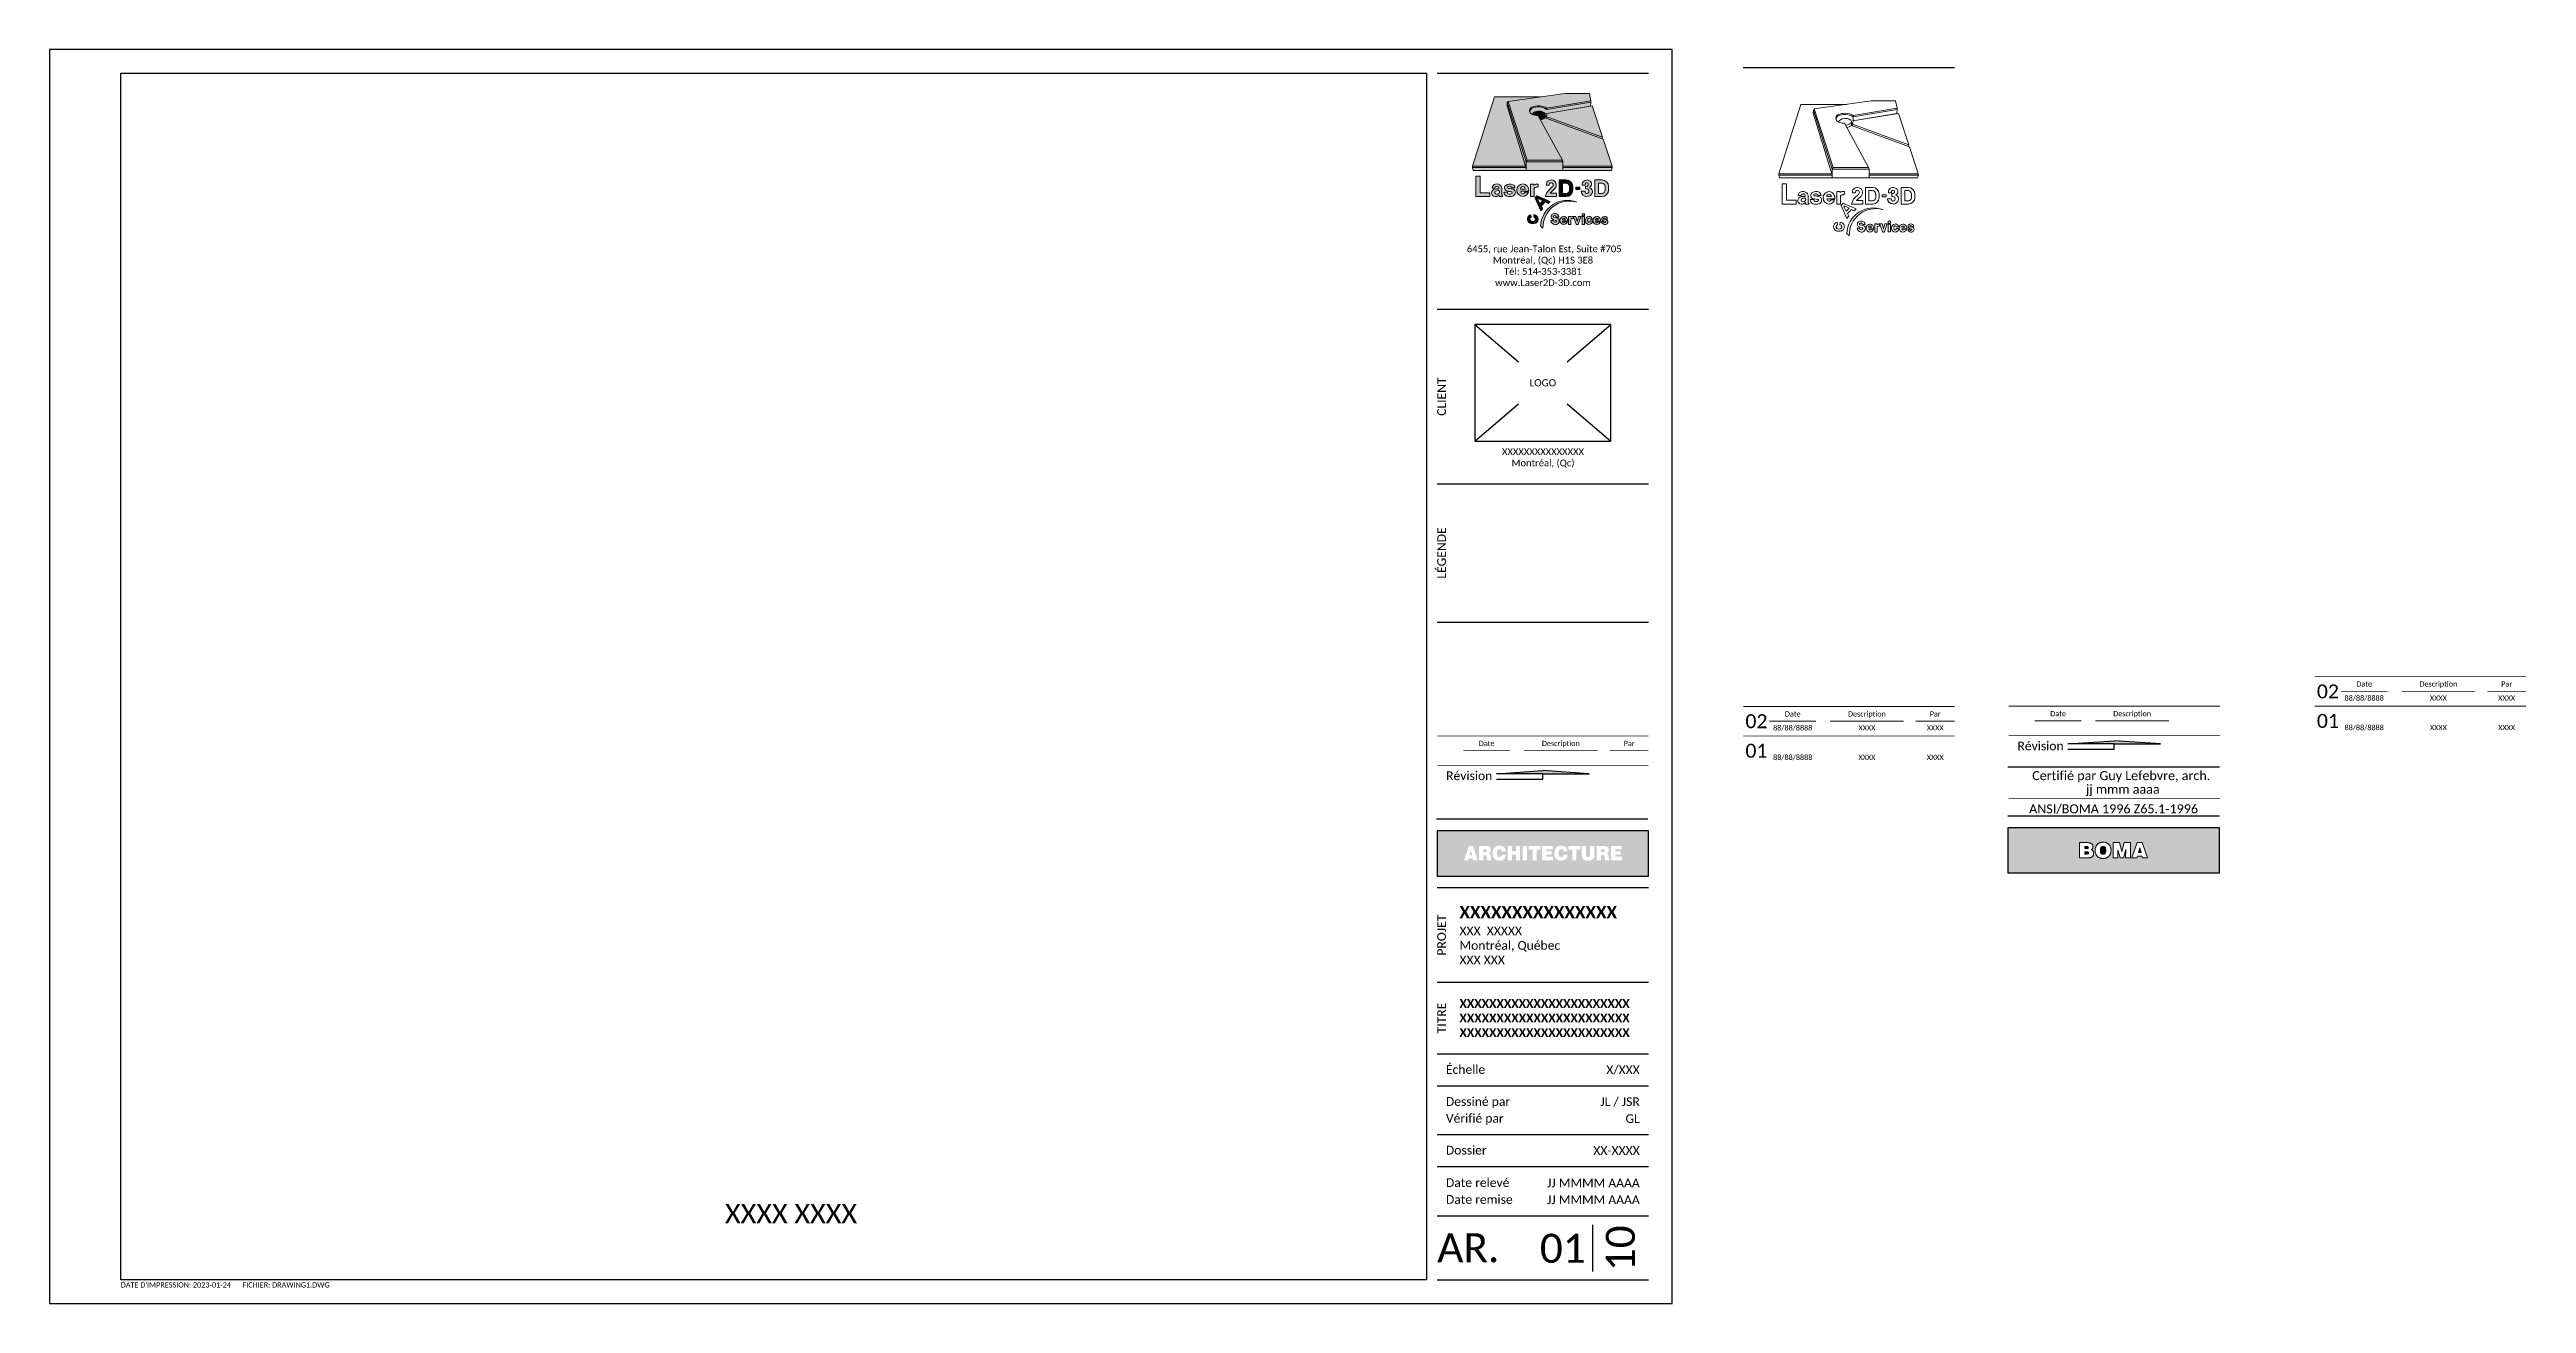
# Paper-space layout 'LETTER-IMPERIAL' of a CAD drawing. Header units: inches. Extents: x 0 to 16.8, y 0 to 8.5.
import ezdxf
from ezdxf.enums import TextEntityAlignment as Align

# ---------------------------------------------------------------- set-up
doc = ezdxf.new("R2010")
doc.units = ezdxf.units.IN
doc.header["$LTSCALE"] = 25
doc.header["$MEASUREMENT"] = 0
doc.layers.add('CARTOUCHE', color=7, linetype='Continuous')
doc.styles.add('Cartouche', font='calibri.ttf')
doc.styles.get("Standard").update_dxf_attribs({"font": 'stylu.ttf'})

psp = doc.layouts.new('LETTER-IMPERIAL')

# ---------------------------------------------------------------- texts
at = {"layer": 'CARTOUCHE', "style": 'Cartouche'}
for s, height, p in [('CLIENT', 0.0591, (9.407, 6.147)), ('LÉGENDE', 0.0591, (9.407, 5.087)), ('PROJET', 0.0591, (9.407, 2.497)), ('TITRE', 0.0591, (9.407, 1.935)), ('10', 0.1969, (10.55, 0.374))]:
    psp.add_text(s, height=height, rotation=90, dxfattribs=at).set_placement(p, align=Align.TOP_CENTER)
for s, height, p in [('Date', 0.0354, (15.691, 4.217)), ('Description', 0.03543, (16.194, 4.217)), ('Par', 0.0354, (16.657, 4.217)), ('Date', 0.0354, (11.817, 4.014)), ('Description', 0.03543, (12.32, 4.014)), ('Par', 0.0354, (12.783, 4.014)), ('Date', 0.0354, (13.616, 4.016)), ('Description', 0.03543, (14.118, 4.016)), ('Date', 0.0354, (9.742, 3.814)), ('Description', 0.03543, (10.245, 3.814)), ('Par', 0.0354, (10.708, 3.814))]:
    psp.add_text(s, height=height, dxfattribs=at).set_placement(p, align=Align.TOP_CENTER)
for s, height, p in [('02', 0.0945, (15.445, 4.149)), ('88/88/8888', 0.0354, (15.691, 4.104)), ('XXXX', 0.0354, (16.194, 4.104)), ('XXXX', 0.0354, (16.657, 4.104)), ('02', 0.0945, (11.571, 3.947)), ('88/88/8888', 0.0354, (11.817, 3.902)), ('XXXX', 0.0354, (12.32, 3.902)), ('XXXX', 0.0354, (12.783, 3.902)), ('01', 0.0945, (15.445, 3.949)), ('88/88/8888', 0.0354, (15.691, 3.904)), ('XXXX', 0.0354, (16.194, 3.904)), ('XXXX', 0.0354, (16.657, 3.904)), ('01', 0.0945, (11.571, 3.747)), ('88/88/8888', 0.0354, (11.817, 3.702)), ('XXXX', 0.0354, (12.32, 3.702)), ('XXXX', 0.0354, (12.783, 3.702))]:
    psp.add_text(s, height=height, dxfattribs=at).set_placement(p, align=Align.MIDDLE_CENTER)
for s, height, p in [('Révision', 0.0591, (13.497, 3.781)), ('Révision', 0.0591, (9.624, 3.579)), ('Certifié par Guy Lefebvre, arch.', 0.06114, (14.044, 3.573)), (' jj mmm aaaa', 0.06114, (14.044, 3.48))]:
    psp.add_text(s, height=height, dxfattribs=at).set_placement(p, align=Align.MIDDLE)
psp.add_text('ANSI/BOMA 1996 Z65.1-1996', height=0.06114, dxfattribs=at).set_placement((13.992, 3.304), align=Align.BOTTOM_CENTER)
for s, height, p in [('Échelle', 0.0591, (9.466, 1.586)), ('Dessiné par', 0.05906, (9.466, 1.369)), ('Vérifié par', 0.05906, (9.466, 1.255)), ('Dossier', 0.0591, (9.466, 1.039)), ('Date relevé', 0.05906, (9.466, 0.819)), ('Date remise', 0.05906, (9.466, 0.705)), ('AR.', 0.1969, (9.407, 0.378))]:
    psp.add_text(s, height=height, dxfattribs=at).set_placement(p, align=Align.MIDDLE_LEFT)
for s, height, p in [('X/XXX', 0.0591, (10.78, 1.584)), ('JL / JSR', 0.0591, (10.78, 1.368)), ('GL', 0.0591, (10.78, 1.253)), ('XX-XXXX', 0.0591, (10.78, 1.037)), ('JJ MMMM AAAA', 0.05906, (10.78, 0.817)), ('JJ MMMM AAAA', 0.05906, (10.78, 0.703)), ('01', 0.1969, (10.414, 0.374))]:
    psp.add_text(s, height=height, dxfattribs=at).set_placement(p, align=Align.MIDDLE_RIGHT)
at = {"layer": 'CARTOUCHE', "linetype": 'Continuous', "ltscale": 25, "style": 'Cartouche'}
psp.add_text('XXXX XXXX', height=0.1312, dxfattribs=at).set_placement((4.579, 0.544))
at = {"layer": 'CARTOUCHE', "style": 'Cartouche'}
for s, p in [("DATE D'IMPRESSION: 2023-01-24 ", (0.483, 0.108)), ('FICHIER: DRAWING1.DWG ', (1.308, 0.108))]:
    psp.add_text(s, height=0.03543, dxfattribs=at).set_placement(p)
at = {"layer": 'CARTOUCHE', "char_height": 0.04582, "width": 1.50541, "attachment_point": 5}
for s, insert in [('{\\fCalibri|b0|i0|c0|p34; 6455, rue Jean-Talon Est, Suite #705 \\PMontréal, (Qc) H1S 3E8 \\PTél: 514-353-3381\\Pwww.Laser2D-3D.com}', (10.124, 7.034)), ('{\\fCalibri|b0|i0|c0|p34;XXXXXXXXXXXXXXX \\PMontréal, (Qc)}', (10.124, 5.731))]:
    psp.add_mtext(s, dxfattribs=dict(at, insert=insert))
at = {"layer": 'CARTOUCHE', "linetype": 'Continuous', "ltscale": 10, "insert": (9.558, 2.497), "char_height": 0.08379, "width": 1.09061, "attachment_point": 4}
psp.add_mtext('{\\fCalibri|b1|i0|c0|p34;XXXXXXXXXXXXXXX\\P\\fCalibri|b0|i0|c0|p34;\\H0.70478x;XXX  XXXXX\\PMontréal, Québec\\PXXX XXX}', dxfattribs=at)
at = {"layer": 'CARTOUCHE', "linetype": 'Continuous', "ltscale": 10, "insert": (9.558, 1.935), "char_height": 0.05906, "width": 1.17802, "attachment_point": 4, "style": 'Cartouche'}
psp.add_mtext('{\\fCalibri|b1|i0|c0|p34;XXXXXXXXXXXXXXXXXXXXXXX\\PXXXXXXXXXXXXXXXXXXXXXXX\\PXXXXXXXXXXXXXXXXXXXXXXX}', dxfattribs=at)
at = {"layer": 'Defpoints', "style": 'Cartouche'}
psp.add_text('LOGO', height=0.0489, dxfattribs=at).set_placement((10.123, 6.241), align=Align.MIDDLE_CENTER)

# ---------------------------------------------------------------- blocks, each defined once
blk = doc.blocks.new('GEN-LOGO-COULEUR')
at = {"true_color": 0x00007f}
h = blk.add_hatch(color=176, dxfattribs=at)
h.paths.add_polyline_path([(0.256, -0.18), (0.254, -0.116), (0.273, -0.093), (0.932, 0), (0, 0), (-0.447, -1.412), (0.631, -1.412)])
edge = h.paths.add_edge_path()
edge.add_line((2.198, -0.822), (1.988, -0.183))
edge.add_line((1.988, -0.183), (1.059, -0.336))
edge.add_arc((0.963, -0.356), 0.098, -26.3683, 11.7701, ccw=False)
edge.add_line((1.051, -0.4), (2.198, -0.822))
edge = h.paths.add_edge_path()
edge.add_arc((0.904, -0.254), 0.215, 277.8857, 305.9994, ccw=False)
edge.add_line((0.933, -0.467), (1.379, -1.287))
edge.add_line((1.379, -1.287), (1.39, -1.321))
edge.add_line((1.39, -1.321), (1.39, -1.389))
edge.add_line((1.39, -1.389), (1.39, -1.412))
edge.add_line((1.39, -1.412), (2.391, -1.412))
edge.add_line((2.391, -1.412), (2.211, -0.863))
edge.add_line((2.211, -0.863), (1.03, -0.428))
h.paths.add_polyline_path([(1.39, -1.439), (1.39, -1.498), (2.377, -1.498), (2.393, -1.439)])
h.paths.add_polyline_path([(0.64, -1.498), (0.64, -1.439), (-0.451, -1.439), (-0.437, -1.498)])
at = {"true_color": 0xc0c0c0}
for points in [[(0.273, -0.093), (0.66, -1.287), (1.379, -1.287), (0.889, -0.383, -0.17158), (0.739, -0.339, -0.571505), (0.756, -0.21, -0.241973), (1.064, -0.227), (1.962, -0.079), (1.93, 0.071), (1.429, 0.071)], [(1.39, -1.321), (0.64, -1.321), (0.64, -1.498), (1.39, -1.498)]]:
    blk.add_hatch(color=9, dxfattribs=at).paths.add_polyline_path(points)
at = {"true_color": 0x5b5b5b}
blk.add_hatch(color=251, dxfattribs=at).paths.add_polyline_path([(0.273, -0.093), (0.254, -0.116), (0.64, -1.321), (0.66, -1.287)])
at = {"true_color": 0x898989}
blk.add_hatch(color=252, dxfattribs=at).paths.add_polyline_path([(0.254, -0.116), (0.256, -0.18), (0.631, -1.412), (0.64, -1.439), (0.64, -1.321)])
at = {"true_color": 0x808080}
h = blk.add_hatch(color=8, dxfattribs=at)
h.paths.add_polyline_path([(1.064, -0.254), (1.064, -0.227, 0.241973), (0.756, -0.21, 0.407321), (0.715, -0.307, -0.274636), (0.761, -0.233, -0.252213)])
h.paths.add_polyline_path([(1.962, -0.106), (1.962, -0.079), (1.064, -0.227), (1.064, -0.254)])
at = {"true_color": 0x000000}
h = blk.add_hatch(color=18, dxfattribs=at)
h.dxf.hatch_style = 1
edge = h.paths.add_edge_path()
edge.add_line((1.954, -0.189), (1.962, -0.106))
edge.add_line((1.962, -0.106), (1.064, -0.254))
edge.add_arc((0.893, -0.525), 0.321, 57.6663, 114.2884)
edge.add_arc((0.801, -0.309), 0.0855, 117.8354, 179.2629)
edge.add_arc((0.786, -0.28), 0.0757, 201.2543, 231.5986)
edge.add_arc((0.875, -0.148), 0.235, 234.5076, 244.5768)
edge.add_arc((0.82, -0.356), 0.0457, 121.5822, 185.7364, ccw=False)
edge.add_arc((0.897, -0.494), 0.204, 55.2849, 119.663, ccw=False)
edge.add_arc((0.992, -0.358), 0.0387, -1.0063, 56.1724, ccw=False)
edge.add_line((1.03, -0.359), (1.03, -0.428))
edge.add_line((1.03, -0.428), (1.051, -0.436))
edge.add_line((1.051, -0.436), (1.051, -0.4))
edge.add_arc((0.963, -0.356), 0.098, 333.6317, 371.7701)
edge.add_line((1.059, -0.336), (1.954, -0.189))
at = {"true_color": 0xa50000}
blk.add_hatch(color=14, dxfattribs=at).paths.add_polyline_path([(0.889, -0.383), (0.914, -0.43, 0.25372), (1.024, -0.38, 0.141097), (1.03, -0.359), (1.03, -0.358, 0.245467), (1.013, -0.326, 0.288531), (0.796, -0.317, 0.287474), (0.774, -0.36, 0.126661)])
at = {"true_color": 0x260009}
blk.add_hatch(color=18, dxfattribs=at).paths.add_polyline_path([(0.915, -0.43), (0.935, -0.467, 0.120981), (1.03, -0.428), (1.03, -0.358, -0.150064), (1.024, -0.38, -0.251206)])
at = {"true_color": 0x090026}
blk.add_hatch(color=178, dxfattribs=at).paths.add_polyline_path([(1.051, -0.4), (1.051, -0.436), (2.186, -0.854), (2.198, -0.822)])
at = {"true_color": 0x001f7f}
h = blk.add_hatch(color=166, dxfattribs=at)
h.paths.add_polyline_path([(0.64, -1.439), (0.631, -1.412), (-0.447, -1.412), (-0.451, -1.439)])
h.paths.add_polyline_path([(1.39, -1.412), (1.39, -1.439), (2.393, -1.439), (2.391, -1.412)])
at = {"true_color": 0xb7b7b7}
blk.add_hatch(color=9, dxfattribs=at).paths.add_polyline_path([(1.379, -1.287), (0.66, -1.287), (0.64, -1.321), (1.39, -1.321)])
at = {"true_color": 0x00007f}
h = blk.add_hatch(color=176, dxfattribs=at)
h.paths.add_polyline_path([(-0.294, -1.613), (-0.384, -1.613), (-0.384, -2.028), (-0.094, -2.028), (-0.094, -1.95), (-0.294, -1.95)])
h.paths.add_polyline_path([(0.021, -1.774, 0.365578), (-0.051, -1.855), (0.004, -1.855, -0.28064), (0.029, -1.825, -0.329421), (0.08, -1.839, -0.237376), (0.086, -1.872), (0.045, -1.872, 0.026251), (0.003, -1.876, 0.38424), (-0.062, -1.952, 0.410926), (0.008, -2.028), (0.034, -2.028, 0.21739), (0.087, -1.999, -0.69494), (0.095, -2.003), (0.095, -2.028), (0.169, -2.028), (0.147, -1.994), (0.147, -1.864, 0.15608), (0.132, -1.815, 0.295776)])
h.paths.add_polyline_path([(0.098, -1.925), (0.098, -1.949, -0.205536), (0.091, -1.963, -0.304326), (0.019, -1.975, -0.535997), (0.012, -1.929, -0.154849), (0.077, -1.905, -0.428032)], flags=16)
h.paths.add_polyline_path([(0.275, -1.826, -0.408136), (0.355, -1.854), (0.416, -1.854, 0.235945), (0.374, -1.787, 0.275198), (0.225, -1.8, 0.380703), (0.207, -1.88, 0.276054), (0.285, -1.923, -0.064501), (0.342, -1.931, -0.510338), (0.352, -1.963, -0.194304), (0.308, -1.979, -0.007133), (0.296, -1.978, -0.402528), (0.262, -1.937), (0.19, -1.937, 0.379841), (0.281, -2.028), (0.325, -2.028, 0.045907), (0.361, -2.023, 0.356549), (0.425, -1.946, 0.373027), (0.355, -1.872, 0.014653), (0.277, -1.861, -0.683472)])
h.paths.add_polyline_path([(0.573, -1.771, 0.938204), (0.573, -2.028, 0.307766), (0.688, -1.939), (0.613, -1.939, -0.907018), (0.533, -1.93, -0.406657), (0.54, -1.922), (0.692, -1.922, 0.44711)])
h.paths.add_polyline_path([(0.621, -1.876), (0.528, -1.876, -1.104147)], flags=16)
h.paths.add_polyline_path([(0.8, -1.798), (0.8, -1.773), (0.729, -1.773), (0.729, -2.028), (0.808, -2.028), (0.808, -1.864, -0.41156), (0.843, -1.836, -0.083116), (0.855, -1.839, 0.538302), (0.887, -1.818), (0.887, -1.773), (0.851, -1.773, 0.205073)])
at = {"true_color": 0xa50000}
h = blk.add_hatch(color=14, dxfattribs=at)
h.paths.add_polyline_path([(0.826, -2.048, 0.307673), (0.824, -2.062), (0.938, -2.32), (0.979, -2.278), (0.95, -2.223), (1.032, -2.139), (1.088, -2.168), (1.129, -2.126), (0.869, -2.016, 0.307673), (0.855, -2.019)])
h.paths.add_polyline_path([(0.899, -2.071), (0.983, -2.114), (0.924, -2.174), (0.879, -2.091, -0.328067), (0.881, -2.077), (0.885, -2.073, -0.328067)], flags=16)
h.paths.add_polyline_path([(0.745, -2.45), (0.738, -2.399, 0.698034), (0.714, -2.571, 0.186848), (0.838, -2.571, 0.751714), (0.802, -2.397), (0.796, -2.449, -0.741199), (0.817, -2.523, -0.339743), (0.736, -2.523, -0.618461)])
at = {"true_color": 0x00007f}
h = blk.add_hatch(color=176, dxfattribs=at)
h.paths.add_polyline_path([(1.227, -1.867, 0.267124), (1.249, -1.75, 0.559662), (1.066, -1.734), (1.062, -1.743, 0.112958), (1.051, -1.797), (1.113, -1.797, -0.12236), (1.118, -1.768, -0.656846), (1.19, -1.775, -0.29213), (1.174, -1.833), (1.098, -1.904, 0.179787), (1.033, -2.028), (1.26, -2.028), (1.26, -1.958), (1.131, -1.958, -0.021161), (1.14, -1.95), (1.157, -1.934)])
h.paths.add_polyline_path([(1.914, -1.945, 0.567596), (1.871, -1.874), (1.85, -1.874), (1.85, -1.817), (1.866, -1.817, 0.482876), (1.906, -1.774, 0.777038), (1.848, -1.767, 0.123066), (1.843, -1.797), (1.781, -1.797, -0.112958), (1.791, -1.743), (1.796, -1.734, -0.587804), (1.971, -1.75, -0.359602), (1.94, -1.835, 0.245967), (1.937, -1.841, 0.274688), (1.941, -1.848, -0.329609), (1.992, -1.938, -0.366771), (1.877, -2.028, -0.379475), (1.762, -1.921), (1.846, -1.921), (1.846, -1.93, 0.837161), (1.914, -1.945, 0.000351), (1.914, -1.945, -0.009373)])
h.paths.add_polyline_path([(2.187, -1.691), (2.042, -1.691), (2.042, -2.028), (2.187, -2.028, 0.414214), (2.32, -1.896), (2.32, -1.823, 0.414214)])
h.paths.add_polyline_path([(2.113, -1.754), (2.187, -1.754, -0.400062), (2.252, -1.823), (2.252, -1.896, -0.402051), (2.187, -1.964), (2.113, -1.964)], flags=16)
at = {"true_color": 0xa50000}
h = blk.add_hatch(color=14, dxfattribs=at)
h.paths.add_polyline_path([(1.315, -1.691), (1.315, -2.028), (1.459, -2.028, 0.414214), (1.592, -1.896), (1.592, -1.823, 0.414214), (1.459, -1.691)])
h.paths.add_polyline_path([(1.459, -1.754, -0.400062), (1.524, -1.823), (1.524, -1.896, -0.402051), (1.459, -1.964), (1.385, -1.964), (1.385, -1.754)], flags=16)
blk.add_hatch(color=174).paths.add_polyline_path([(1.737, -1.885), (1.737, -1.84), (1.652, -1.84), (1.652, -1.885)])
at = {"true_color": 0x00007f}
blk.add_hatch(color=176, dxfattribs=at).paths.add_polyline_path([(0.938, -2.628), (0.985, -2.67, -0.510773), (1.674, -2.142, 0.513603)])
at = {"true_color": 0xa50000}
h = blk.add_hatch(color=14, dxfattribs=at)
h.paths.add_polyline_path([(1.259, -2.462), (1.203, -2.45, -0.647598), (1.202, -2.421, -0.48423), (1.258, -2.446), (1.308, -2.446, 0.258298), (1.274, -2.387, 0.329817), (1.167, -2.397, 0.583673), (1.197, -2.499), (1.248, -2.515, -0.628417), (1.253, -2.544, -0.313993), (1.203, -2.541, -0.23375), (1.194, -2.519), (1.143, -2.519, 0.337286), (1.226, -2.599), (1.239, -2.599, 0.050292), (1.264, -2.596, 0.30294), (1.317, -2.528, 0.378728)])
h.paths.add_polyline_path([(1.484, -2.532, 0.450111), (1.408, -2.434, 0.938868), (1.408, -2.599, 0.312114), (1.481, -2.541), (1.432, -2.541, -0.920479), (1.383, -2.535, -0.406657), (1.387, -2.532)])
h.paths.add_polyline_path([(1.38, -2.501, -1.072664), (1.437, -2.501)], flags=16)
h.paths.add_polyline_path([(1.502, -2.599), (1.554, -2.599), (1.554, -2.493, -0.411006), (1.575, -2.476, -0.083215), (1.583, -2.478, 0.538302), (1.604, -2.464), (1.604, -2.434), (1.581, -2.434, 0.192223), (1.549, -2.448), (1.549, -2.434), (1.502, -2.434)])
h.paths.add_polyline_path([(1.656, -2.434), (1.609, -2.434), (1.609, -2.44), (1.663, -2.591, 0.316501), (1.675, -2.599), (1.691, -2.599, 0.316501), (1.702, -2.591), (1.759, -2.434), (1.709, -2.434), (1.686, -2.529, -0.34643), (1.684, -2.531), (1.682, -2.531, -0.34643), (1.68, -2.529)])
h.paths.add_polyline_path([(1.827, -2.377), (1.78, -2.377), (1.78, -2.423), (1.827, -2.423)])
h.paths.add_polyline_path([(1.827, -2.436), (1.78, -2.436), (1.78, -2.596), (1.827, -2.596)])
h.paths.add_polyline_path([(1.945, -2.492), (1.991, -2.492, 0.402517), (1.918, -2.434, 0.921484), (1.92, -2.599, 0.390984), (1.994, -2.525), (1.948, -2.525, -0.712726), (1.902, -2.54, -0.212493), (1.896, -2.485, -0.795771)])
h.paths.add_polyline_path([(2.081, -2.599, 0.312114), (2.155, -2.541), (2.105, -2.541, -0.920479), (2.056, -2.535, -0.406657), (2.06, -2.532), (2.157, -2.532, 0.450111), (2.081, -2.434, 0.938868)])
h.paths.add_polyline_path([(2.11, -2.501), (2.053, -2.501, -1.072664)], flags=16)
h.paths.add_polyline_path([(2.262, -2.488), (2.299, -2.488, 0.26182), (2.275, -2.443, 0.329936), (2.196, -2.451, 0.58367), (2.218, -2.526), (2.255, -2.538, -0.62808), (2.258, -2.557, -0.313636), (2.223, -2.556, -0.243363), (2.217, -2.539), (2.178, -2.539, 0.340599), (2.239, -2.599), (2.249, -2.599, 0.05041), (2.268, -2.597, 0.303219), (2.306, -2.546, 0.378676), (2.263, -2.498), (2.223, -2.489, -0.645801), (2.223, -2.469, -0.490259)])
at = {"lineweight": 15}
for p, q in [((0, 0), (-0.447, -1.412)), ((0, 0), (0.932, 0)), ((0.273, -0.093), (1.429, 0.071)), ((1.429, 0.071), (1.93, 0.071)), ((1.93, 0.071), (1.962, -0.079)), ((0.253, -0.18), (0.254, -0.116)), ((0.253, -0.18), (0.631, -1.412)), ((0.254, -0.116), (0.273, -0.093)), ((0.254, -0.116), (0.64, -1.321)), ((0.66, -1.287), (0.273, -0.093)), ((0.889, -0.383), (1.379, -1.287)), ((1.03, -0.358), (1.03, -0.428)), ((1.03, -0.359), (1.03, -0.428)), ((1.03, -0.428), (2.211, -0.863)), ((1.03, -0.428), (1.051, -0.436)), ((1.051, -0.4), (2.198, -0.822)), ((1.051, -0.4), (1.051, -0.436)), ((1.051, -0.436), (1.051, -0.4)), ((1.059, -0.336), (1.988, -0.183)), ((1.059, -0.336), (1.954, -0.189)), ((1.962, -0.079), (1.064, -0.227)), ((1.064, -0.254), (1.962, -0.106)), ((1.962, -0.106), (1.064, -0.254)), ((1.064, -0.227), (1.064, -0.254)), ((1.954, -0.189), (1.962, -0.106)), ((1.962, -0.079), (1.962, -0.106)), ((2.198, -0.822), (1.988, -0.183)), ((2.198, -0.822), (2.186, -0.854)), ((2.391, -1.412), (2.211, -0.863)), ((-0.451, -1.439), (-0.447, -1.412)), ((-0.451, -1.439), (0.64, -1.439)), ((-0.451, -1.439), (-0.437, -1.498)), ((-0.447, -1.412), (0.631, -1.412)), ((-0.437, -1.498), (2.377, -1.498)), ((0.631, -1.412), (0.64, -1.439)), ((0.66, -1.287), (0.64, -1.321)), ((0.64, -1.321), (1.39, -1.321)), ((0.64, -1.321), (0.64, -1.498)), ((0.64, -1.321), (1.39, -1.321)), ((1.379, -1.287), (0.66, -1.287)), ((1.379, -1.287), (1.39, -1.321)), ((1.39, -1.321), (1.39, -1.389)), ((1.39, -1.389), (1.39, -1.498)), ((1.39, -1.412), (2.391, -1.412)), ((1.39, -1.439), (2.393, -1.439)), ((2.393, -1.439), (2.377, -1.498)), ((2.391, -1.412), (2.393, -1.439)), ((-0.294, -1.613), (-0.384, -1.613)), ((-0.384, -1.613), (-0.384, -2.028)), ((-0.294, -1.95), (-0.294, -1.613)), ((-0.094, -1.95), (-0.294, -1.95)), ((-0.094, -2.028), (-0.094, -1.95)), ((-0.051, -1.855), (0.004, -1.855)), ((0.086, -1.872), (0.045, -1.872)), ((0.095, -2.003), (0.095, -2.028)), ((0.098, -1.925), (0.098, -1.949)), ((0.098, -1.925), (0.098, -1.925)), ((0.147, -1.994), (0.147, -1.864)), ((0.169, -2.028), (0.147, -1.994)), ((0.262, -1.937), (0.19, -1.937)), ((0.355, -1.854), (0.416, -1.854)), ((0.528, -1.876), (0.621, -1.876)), ((0.54, -1.922), (0.692, -1.922)), ((0.688, -1.939), (0.613, -1.939)), ((0.8, -1.773), (0.729, -1.773)), ((0.729, -1.773), (0.729, -2.028)), ((0.8, -1.798), (0.8, -1.773)), ((0.808, -2.028), (0.808, -1.864)), ((0.887, -1.773), (0.851, -1.773)), ((0.869, -2.016), (1.129, -2.126)), ((0.887, -1.818), (0.887, -1.773)), ((1.051, -1.797), (1.113, -1.797)), ((1.066, -1.734), (1.062, -1.743)), ((1.174, -1.833), (1.098, -1.904)), ((1.26, -1.958), (1.131, -1.958)), ((1.14, -1.95), (1.157, -1.934)), ((1.157, -1.934), (1.227, -1.867)), ((1.26, -2.028), (1.26, -1.958)), ((1.315, -2.028), (1.315, -1.691)), ((1.315, -1.691), (1.459, -1.691)), ((1.385, -1.754), (1.459, -1.754)), ((1.385, -1.964), (1.385, -1.754)), ((1.459, -1.964), (1.385, -1.964)), ((1.524, -1.823), (1.524, -1.896)), ((1.592, -1.823), (1.592, -1.896)), ((1.652, -1.84), (1.652, -1.885)), ((1.737, -1.84), (1.652, -1.84)), ((1.737, -1.84), (1.652, -1.84)), ((1.652, -1.84), (1.652, -1.885)), ((1.652, -1.885), (1.737, -1.885)), ((1.652, -1.885), (1.737, -1.885)), ((1.737, -1.885), (1.737, -1.84)), ((1.737, -1.885), (1.737, -1.84)), ((1.737, -1.885), (1.737, -1.885)), ((1.762, -1.921), (1.846, -1.921)), ((1.843, -1.797), (1.781, -1.797)), ((1.791, -1.743), (1.796, -1.734)), ((1.846, -1.921), (1.846, -1.93)), ((1.85, -1.874), (1.85, -1.817)), ((1.85, -1.817), (1.866, -1.817)), ((1.871, -1.874), (1.85, -1.874)), ((2.042, -2.028), (2.042, -1.691)), ((2.042, -1.691), (2.187, -1.691)), ((2.113, -1.754), (2.113, -1.964)), ((2.187, -1.754), (2.113, -1.754)), ((2.113, -1.964), (2.187, -1.964)), ((2.252, -1.896), (2.252, -1.823)), ((2.32, -1.823), (2.32, -1.896)), ((-0.384, -2.028), (-0.094, -2.028)), ((0.008, -2.028), (0.034, -2.028)), ((0.095, -2.028), (0.169, -2.028)), ((0.281, -2.028), (0.325, -2.028)), ((0.729, -2.028), (0.808, -2.028)), ((0.738, -2.399), (0.745, -2.45)), ((0.796, -2.449), (0.802, -2.397)), ((0.938, -2.32), (0.824, -2.062)), ((0.826, -2.048), (0.855, -2.019)), ((0.924, -2.174), (0.879, -2.091)), ((0.881, -2.077), (0.885, -2.073)), ((0.899, -2.071), (0.983, -2.114)), ((0.983, -2.114), (0.924, -2.174)), ((0.979, -2.278), (0.938, -2.32)), ((1.032, -2.139), (0.95, -2.223)), ((0.95, -2.223), (0.979, -2.278)), ((1.088, -2.168), (1.032, -2.139)), ((1.033, -2.028), (1.26, -2.028)), ((1.129, -2.126), (1.088, -2.168)), ((1.194, -2.519), (1.143, -2.519)), ((1.197, -2.499), (1.248, -2.515)), ((1.259, -2.462), (1.203, -2.45)), ((1.258, -2.446), (1.308, -2.446)), ((1.459, -2.028), (1.315, -2.028)), ((1.38, -2.501), (1.437, -2.501)), ((1.549, -2.434), (1.502, -2.434)), ((1.502, -2.434), (1.502, -2.599)), ((1.549, -2.448), (1.549, -2.434)), ((1.554, -2.599), (1.554, -2.493)), ((1.604, -2.434), (1.581, -2.434)), ((1.604, -2.464), (1.604, -2.434)), ((1.656, -2.434), (1.609, -2.434)), ((1.609, -2.44), (1.609, -2.434)), ((1.609, -2.44), (1.663, -2.591)), ((1.68, -2.529), (1.656, -2.434)), ((1.709, -2.434), (1.686, -2.529)), ((1.702, -2.591), (1.759, -2.434)), ((1.759, -2.434), (1.709, -2.434)), ((1.78, -2.377), (1.827, -2.377)), ((1.78, -2.423), (1.78, -2.377)), ((1.827, -2.423), (1.78, -2.423)), ((1.78, -2.436), (1.827, -2.436)), ((1.78, -2.596), (1.78, -2.436)), ((1.827, -2.377), (1.827, -2.423)), ((1.827, -2.436), (1.827, -2.596)), ((1.991, -2.492), (1.945, -2.492)), ((2.187, -2.028), (2.042, -2.028)), ((2.053, -2.501), (2.11, -2.501)), ((2.263, -2.498), (2.223, -2.489)), ((2.262, -2.488), (2.299, -2.488)), ((0.938, -2.628), (0.985, -2.67)), ((1.226, -2.599), (1.239, -2.599)), ((1.387, -2.532), (1.484, -2.532)), ((1.481, -2.541), (1.432, -2.541)), ((1.502, -2.599), (1.554, -2.599)), ((1.675, -2.599), (1.691, -2.599)), ((1.684, -2.531), (1.682, -2.531)), ((1.827, -2.596), (1.78, -2.596)), ((1.948, -2.525), (1.994, -2.525)), ((2.06, -2.532), (2.157, -2.532)), ((2.155, -2.541), (2.105, -2.541)), ((2.217, -2.539), (2.178, -2.539)), ((2.218, -2.526), (2.255, -2.538)), ((2.239, -2.599), (2.249, -2.599))]:
    blk.add_line(p, q, dxfattribs=at)
at = {"color": 7, "lineweight": 15}
for p, q in [((-0.384, -2.028), (-0.384, -1.613)), ((-0.384, -1.613), (-0.294, -1.613)), ((-0.294, -1.613), (-0.294, -1.95)), ((0.416, -1.854), (0.355, -1.854))]:
    blk.add_line(p, q, dxfattribs=at)
at = {"lineweight": 15}
for centre, radius, start, end in [((0.786, -0.28), 0.0757, 112.6059, 231.5986), ((0.801, -0.309), 0.0855, 117.8354, 179.2629), ((0.801, -0.309), 0.0855, 117.8354, 179.2629), ((0.786, -0.28), 0.0757, 201.2543, 231.5986), ((0.875, -0.148), 0.235, 234.5076, 273.4517), ((0.875, -0.148), 0.235, 234.5076, 244.5768), ((0.894, -0.518), 0.337, 59.7424, 114.2318), ((0.894, -0.518), 0.337, 114.1527, 114.2318), ((0.893, -0.525), 0.321, 57.6663, 114.2884), ((0.893, -0.525), 0.321, 57.6663, 114.2884), ((0.82, -0.356), 0.0457, 121.5822, 185.7364), ((0.82, -0.356), 0.0457, 121.5822, 185.7364), ((0.897, -0.494), 0.204, 55.2849, 119.663), ((0.897, -0.494), 0.204, 55.2849, 119.663), ((0.923, -0.303), 0.127, 265.8817, 322.8284), ((0.904, -0.254), 0.215, 277.8857, 305.9994), ((0.992, -0.358), 0.0387, 326.8688, 56.1724), ((0.992, -0.358), 0.0387, 358.9937, 56.1724), ((0.963, -0.356), 0.098, 333.6317, 11.7701), ((0.963, -0.356), 0.098, 333.6317, 11.7701), ((0.013, -1.95), 0.0744, 97.7579, 181.8331), ((0.012, -1.955), 0.0735, 177.8937, 267.2499), ((0.033, -1.857), 0.0841, 98.6513, 178.9765), ((0.061, -2.277), 0.405, 92.2252, 98.24), ((0.031, -1.95), 0.0282, 132.1255, 244.8902), ((0.042, -1.861), 0.0382, 109.2844, 171.9893), ((0.082, -2.019), 0.114, 92.6899, 127.8989), ((0.046, -1.915), 0.0661, 245.8416, 313.5469), ((0.045, -1.88), 0.109, 36.7364, 102.6442), ((0.045, -1.866), 0.0446, 37.8505, 110.7825), ((0.028, -1.956), 0.0722, 274.7222, 323.781), ((0.078, -1.925), 0.02, 0, 92.6899), ((0.05, -1.861), 0.0376, 342.4534, 35.8674), ((0.09, -2.003), 0.00499, 355.6953, 134.8832), ((0.078, -1.949), 0.02, 313.5417, 360), ((0.063, -1.863), 0.0842, 359.3688, 34.8533), ((0.287, -1.931), 0.0976, 183.1852, 266.3805), ((0.261, -1.851), 0.0618, 125.6281, 208.996), ((0.282, -1.836), 0.0872, 210.5016, 272.231), ((0.311, -1.919), 0.146, 64.3243, 125.8715), ((0.301, -1.94), 0.0388, 174.9516, 262.6563), ((0.283, -1.843), 0.0189, 115.1047, 252.5108), ((0.301, -1.881), 0.0609, 26.5768, 115.3854), ((0.139, -3.202), 1.347, 80.7482, 84.1062), ((0.285, -2.148), 0.224, 75.1787, 89.9408), ((0.325, -1.554), 0.426, 266.0716, 267.7062), ((0.31, -1.916), 0.0635, 268.0528, 312.0359), ((0.336, -1.95), 0.0207, 323.1142, 71.262), ((0.347, -1.949), 0.0776, 2.1471, 83.9746), ((0.346, -1.946), 0.0788, 281.5201, 0.0147), ((0.328, -1.862), 0.0884, 5.3651, 58.4686), ((0.582, -1.9), 0.129, 93.6523, 266.3477), ((0.575, -1.872), 0.0467, 354.3328, 185.6672), ((0.54, -1.93), 0.0075, 90, 178.5178), ((0.573, -1.931), 0.0407, 178.5178, 347.3522), ((0.565, -1.9), 0.129, 349.9881, 86.3477), ((0.565, -1.9), 0.129, 273.6523, 342.0785), ((0.855, -1.845), 0.0724, 92.7557, 139.1123), ((0.84, -1.867), 0.0315, 84.6216, 174.1019), ((0.84, -1.875), 0.0395, 66.8253, 85.8304), ((0.864, -1.818), 0.0225, 246.8253, 0), ((0.864, -2.027), 0.0125, 67.0411, 135.4479), ((1.233, -2.054), 0.201, 132.0448, 172.8133), ((1.175, -1.792), 0.123, 156.5262, 182.3051), ((1.153, -1.798), 0.108, 26.6266, 143.5629), ((1.175, -1.792), 0.0619, 156.6909, 184.5949), ((1.152, -1.787), 0.0397, 17.4949, 150.6898), ((1.233, -2.054), 0.14, 132.0274, 136.8765), ((1.137, -1.791), 0.0561, 311.7021, 16.8408), ((1.136, -1.79), 0.12, 319.5436, 19.367), ((1.459, -1.823), 0.132, 0, 90), ((1.455, -1.822), 0.0684, 359.4652, 86.6832), ((1.459, -1.896), 0.132, 270, 0), ((1.456, -1.897), 0.0678, 272.8536, 0.4642), ((1.88, -1.91), 0.119, 185.5904, 268.7124), ((1.904, -1.792), 0.123, 156.5262, 182.3051), ((1.879, -1.791), 0.101, 23.9938, 145.7825), ((1.904, -1.792), 0.0619, 156.5314, 184.5949), ((1.881, -1.931), 0.0357, 177.7594, 337.3313), ((1.876, -1.778), 0.0304, 7.4097, 158.804), ((1.869, -1.78), 0.0372, 265.0354, 8.1344), ((1.872, -1.922), 0.0484, 332.3725, 90.6888), ((1.881, -1.916), 0.113, 268.158, 348.7242), ((1.917, -1.946), 0.0025, 151.2429, 157.3313), ((1.944, -1.842), 0.0075, 120.3855, 175.6597), ((1.944, -1.841), 0.0075, 184.3403, 245.7789), ((1.904, -1.774), 0.0712, 300.3855, 19.5002), ((1.905, -1.927), 0.0869, 352.8081, 65.7789), ((2.187, -1.823), 0.132, 0, 90), ((2.183, -1.822), 0.0684, 359.4652, 86.6832), ((2.187, -1.896), 0.132, 270, 0), ((2.184, -1.897), 0.0678, 272.8536, 0.4642), ((0.315, -1.829), 0.199, 272.8826, 283.3963), ((0.758, -2.489), 0.0923, 102.4736, 242.139), ((0.759, -2.489), 0.0415, 109.2528, 236.1934), ((0.795, -2.489), 0.0402, 302.4581, 88.6413), ((0.795, -2.489), 0.0923, 297.861, 85.5918), ((0.835, -2.057), 0.0125, 135.4479, 203.8548), ((0.89, -2.085), 0.0125, 135.4479, 208.0998), ((0.894, -2.082), 0.0125, 62.796, 135.4479), ((1.48, -2.649), 0.543, 69.0888, 177.8294), ((1.521, -2.655), 0.536, 73.4171, 181.6439), ((1.237, -2.504), 0.0953, 188.6873, 263.2414), ((1.211, -2.439), 0.0612, 135.8884, 256.9723), ((1.228, -2.464), 0.0906, 58.8261, 131.8399), ((1.209, -2.435), 0.016, 116.0121, 247.7201), ((1.222, -2.521), 0.0277, 175.8468, 228.4735), ((1.22, -2.456), 0.0391, 13.3312, 116.6817), ((1.243, -2.53), 0.0163, 304.8933, 72.2391), ((1.25, -2.527), 0.0662, 359.7481, 82.7204), ((1.237, -2.447), 0.0706, 0.1288, 58.0601), ((1.413, -2.516), 0.0827, 93.6118, 266.3882), ((1.408, -2.499), 0.0287, 355.9843, 184.0157), ((1.402, -2.516), 0.0827, 349.4561, 86.3882), ((1.583, -2.481), 0.0472, 92.7292, 136.2527), ((1.573, -2.495), 0.0192, 84.5933, 173.965), ((1.573, -2.5), 0.0243, 66.8253, 85.8528), ((1.589, -2.464), 0.0153, 246.8253, 0), ((1.926, -2.516), 0.0828, 95.3764, 266.0167), ((1.961, -2.506), 0.0677, 161.5598, 209.546), ((1.92, -2.494), 0.025, 4.6468, 158.6938), ((1.924, -2.501), 0.0671, 7.4316, 95.1341), ((2.086, -2.516), 0.0827, 93.6118, 266.3882), ((2.082, -2.499), 0.0287, 355.9843, 184.0157), ((2.076, -2.516), 0.0827, 349.4561, 86.3882), ((2.228, -2.482), 0.0452, 135.8579, 256.9412), ((2.24, -2.5), 0.0666, 58.8222, 131.8606), ((2.227, -2.479), 0.0109, 115.9914, 247.409), ((2.235, -2.494), 0.0278, 12.2228, 116.69), ((2.257, -2.546), 0.0489, 359.7244, 82.6863), ((2.247, -2.487), 0.052, 359.3776, 58.0651), ((0.776, -2.412), 0.171, 248.8329, 291.1671), ((0.776, -2.47), 0.0667, 232.4947, 307.5539), ((1.229, -2.507), 0.0432, 232.7147, 302.4424), ((1.237, -2.472), 0.127, 271.0387, 282.5549), ((1.239, -2.523), 0.0774, 288.9334, 356.3481), ((1.387, -2.535), 0.00384, 90, 178.5178), ((1.408, -2.536), 0.0249, 178.5178, 349.0335), ((1.402, -2.516), 0.0827, 273.6118, 342.9474), ((1.675, -2.586), 0.0125, 199.7494, 270), ((1.682, -2.529), 0.0025, 193.5695, 270), ((1.684, -2.529), 0.0025, 270, 346.4305), ((1.691, -2.586), 0.0125, 270, 340.2506), ((1.922, -2.525), 0.0256, 216.493, 358.4069), ((1.917, -2.522), 0.077, 272.129, 357.5478), ((1.98, -2.596), 0.0696, 73.5433, 73.8209), ((2.06, -2.535), 0.00384, 90, 178.5178), ((2.081, -2.536), 0.0249, 178.5178, 349.0335), ((2.076, -2.516), 0.0827, 273.6118, 342.9474), ((2.247, -2.529), 0.07, 188.0391, 263.2743), ((2.236, -2.541), 0.0195, 173.6884, 228.3996), ((2.242, -2.531), 0.0308, 232.7618, 302.415), ((2.247, -2.506), 0.0932, 271.0349, 282.5782), ((2.252, -2.548), 0.0112, 304.9673, 72.2205), ((2.249, -2.543), 0.057, 288.8952, 356.3684)]:
    blk.add_arc(centre, radius, start, end, dxfattribs=at)
at = {"color": 7, "lineweight": 15}
for centre, radius, start, end in [((0.261, -1.851), 0.0618, 125.6281, 208.996), ((0.311, -1.919), 0.146, 64.3243, 125.8715), ((0.283, -1.843), 0.0189, 115.9187, 252.5108), ((0.301, -1.881), 0.0609, 26.5768, 115.6381), ((0.139, -3.202), 1.347, 80.7482, 84.1062), ((0.328, -1.862), 0.0884, 5.3651, 58.4686), ((0.582, -1.9), 0.129, 93.6523, 266.3477), ((0.575, -1.872), 0.0467, 354.3328, 185.6672), ((0.565, -1.9), 0.129, 349.9881, 86.3477)]:
    blk.add_arc(centre, radius, start, end, dxfattribs=at)
blk = doc.blocks.new('GEN-LOGO-NOIR&BLANC')
at = {"lineweight": 15}
for p, q in [((0, 0), (-12.6, -39.8)), ((0, 0), (26.3, 0)), ((7.7, -2.6), (40.3, 2)), ((40.3, 2), (54.4, 2)), ((54.4, 2), (55.3, -2.2)), ((7.1, -5.1), (7.2, -3.3)), ((7.1, -5.1), (17.8, -39.8)), ((7.2, -3.3), (7.7, -2.6)), ((7.2, -3.3), (18, -37.2)), ((18.6, -36.3), (7.7, -2.6)), ((25.1, -10.8), (38.9, -36.3)), ((29.1, -9.9), (29.1, -12.1)), ((29.1, -12.1), (62.3, -24.3)), ((29.1, -12.1), (29.6, -12.3)), ((29.6, -11.3), (62, -23.2)), ((29.6, -11.3), (29.6, -12.3)), ((29.6, -12.3), (29.6, -11.3)), ((29.9, -9.5), (56, -5.2)), ((29.9, -9.5), (55.1, -5.3)), ((55.3, -2.2), (30, -6.4)), ((30, -7.2), (55.3, -3)), ((55.3, -3), (30, -7.2)), ((30, -6.4), (30, -7.2)), ((55.1, -5.3), (55.3, -3)), ((55.3, -2.2), (55.3, -3)), ((62, -23.2), (56, -5.2)), ((62, -23.2), (61.6, -24.1)), ((67.4, -39.8), (62.3, -24.3)), ((-12.7, -40.6), (-12.6, -39.8)), ((-12.7, -40.6), (18, -40.6)), ((-12.7, -40.6), (-12.3, -42.2)), ((-12.6, -39.8), (17.8, -39.8)), ((-12.3, -42.2), (67, -42.2)), ((17.8, -39.8), (18, -40.6)), ((18.6, -36.3), (18, -37.2)), ((18, -37.2), (39.2, -37.2)), ((18, -37.2), (18, -42.2)), ((18, -37.2), (39.2, -37.2)), ((38.9, -36.3), (18.6, -36.3)), ((38.9, -36.3), (39.2, -37.2)), ((39.2, -37.2), (39.2, -39.2)), ((39.2, -39.2), (39.2, -42.2)), ((39.2, -39.8), (67.4, -39.8)), ((39.2, -40.6), (67.5, -40.6)), ((67.5, -40.6), (67, -42.2)), ((67.4, -39.8), (67.5, -40.6)), ((-8.3, -45.5), (-10.8, -45.5)), ((-10.8, -45.5), (-10.8, -57.2)), ((-8.3, -55), (-8.3, -45.5)), ((-2.6, -55), (-8.3, -55)), ((-2.6, -57.2), (-2.6, -55)), ((-1.4, -52.3), (0.1, -52.3)), ((2.4, -52.8), (1.3, -52.8)), ((2.7, -56.5), (2.7, -57.2)), ((2.8, -54.3), (2.8, -54.9)), ((2.8, -54.3), (2.8, -54.3)), ((4.2, -56.2), (4.2, -52.6)), ((4.8, -57.2), (4.2, -56.2)), ((7.4, -54.6), (5.3, -54.6)), ((10, -52.3), (11.7, -52.3)), ((14.9, -52.9), (17.5, -52.9)), ((15.2, -54.2), (19.5, -54.2)), ((19.4, -54.7), (17.3, -54.7)), ((22.6, -50), (20.6, -50)), ((20.6, -50), (20.6, -57.2)), ((22.6, -50.7), (22.6, -50)), ((22.8, -57.2), (22.8, -52.6)), ((25, -50), (24, -50)), ((24.5, -56.8), (31.8, -59.9)), ((25, -51.3), (25, -50)), ((29.6, -50.7), (31.4, -50.7)), ((30.1, -48.9), (29.9, -49.1)), ((33.1, -51.7), (31, -53.7)), ((35.5, -55.2), (31.9, -55.2)), ((32.1, -55), (32.6, -54.5)), ((32.6, -54.5), (34.6, -52.7)), ((35.5, -57.2), (35.5, -55.2)), ((37.1, -57.2), (37.1, -47.7)), ((37.1, -47.7), (41.2, -47.7)), ((39.1, -49.5), (41.2, -49.5)), ((39.1, -55.4), (39.1, -49.5)), ((41.2, -55.4), (39.1, -55.4)), ((43, -51.4), (43, -53.5)), ((44.9, -51.4), (44.9, -53.5)), ((46.6, -51.9), (46.6, -53.1)), ((49, -51.9), (46.6, -51.9)), ((46.6, -53.1), (49, -53.1)), ((49, -53.1), (49, -51.9)), ((49.7, -54.2), (52, -54.2)), ((52, -50.7), (50.2, -50.7)), ((50.5, -49.1), (50.6, -48.9)), ((52, -54.2), (52, -54.4)), ((52.2, -52.8), (52.2, -51.2)), ((52.2, -51.2), (52.6, -51.2)), ((52.8, -52.8), (52.2, -52.8)), ((57.6, -57.2), (57.6, -47.7)), ((57.6, -47.7), (61.7, -47.7)), ((59.6, -49.5), (59.6, -55.4)), ((61.7, -49.5), (59.6, -49.5)), ((59.6, -55.4), (61.7, -55.4)), ((63.5, -53.5), (63.5, -51.4)), ((65.4, -51.4), (65.4, -53.5)), ((-10.8, -57.2), (-2.6, -57.2)), ((0.2, -57.2), (1, -57.2)), ((2.7, -57.2), (4.8, -57.2)), ((7.9, -57.2), (9.2, -57.2)), ((20.6, -57.2), (22.8, -57.2)), ((20.8, -67.6), (21, -69.1)), ((22.4, -69.1), (22.6, -67.6)), ((26.4, -65.4), (23.2, -58.1)), ((23.3, -57.7), (24.1, -56.9)), ((26, -61.3), (24.8, -59)), ((24.9, -58.6), (24.9, -58.5)), ((25.4, -58.4), (27.7, -59.6)), ((27.7, -59.6), (26, -61.3)), ((27.6, -64.2), (26.4, -65.4)), ((29.1, -60.3), (26.8, -62.7)), ((26.8, -62.7), (27.6, -64.2)), ((29.1, -57.2), (35.5, -57.2)), ((30.7, -61.1), (29.1, -60.3)), ((31.8, -59.9), (30.7, -61.1)), ((33.7, -71), (32.2, -71)), ((33.8, -70.5), (35.2, -70.9)), ((35.5, -69.4), (33.9, -69.1)), ((35.5, -69), (36.9, -69)), ((41.2, -57.2), (37.1, -57.2)), ((38.9, -70.5), (40.5, -70.5)), ((43.7, -68.6), (42.4, -68.6)), ((42.4, -68.6), (42.4, -73.3)), ((43.7, -69), (43.7, -68.6)), ((43.8, -73.3), (43.8, -70.3)), ((45.2, -68.6), (44.6, -68.6)), ((45.2, -69.5), (45.2, -68.6)), ((46.7, -68.6), (45.4, -68.6)), ((45.4, -68.8), (45.4, -68.6)), ((45.4, -68.8), (46.9, -73)), ((47.4, -71.3), (46.7, -68.6)), ((48.2, -68.6), (47.5, -71.3)), ((48, -73), (49.6, -68.6)), ((49.6, -68.6), (48.2, -68.6)), ((50.2, -67), (51.5, -67)), ((50.2, -68.3), (50.2, -67)), ((51.5, -68.3), (50.2, -68.3)), ((50.2, -68.7), (51.5, -68.7)), ((50.2, -73.2), (50.2, -68.7)), ((51.5, -67), (51.5, -68.3)), ((51.5, -68.7), (51.5, -73.2)), ((56.1, -70.3), (54.8, -70.3)), ((61.7, -57.2), (57.6, -57.2)), ((57.9, -70.5), (59.5, -70.5)), ((63.8, -70.4), (62.7, -70.2)), ((63.8, -70.2), (64.8, -70.2)), ((27.8, -75.3), (26.4, -74.1)), ((34.6, -73.3), (34.9, -73.3)), ((39.1, -71.4), (41.8, -71.4)), ((41.8, -71.6), (40.4, -71.6)), ((42.4, -73.3), (43.8, -73.3)), ((47.2, -73.3), (47.7, -73.3)), ((47.5, -71.4), (47.4, -71.4)), ((51.5, -73.2), (50.2, -73.2)), ((54.9, -71.2), (56.2, -71.2)), ((58.1, -71.4), (60.8, -71.4)), ((60.8, -71.6), (59.4, -71.6)), ((62.5, -71.6), (61.4, -71.6)), ((62.5, -71.2), (63.6, -71.6)), ((63.1, -73.3), (63.4, -73.3))]:
    blk.add_line(p, q, dxfattribs=at)
at = {"color": 7, "lineweight": 15}
for p, q in [((-10.8, -57.2), (-10.8, -45.5)), ((-10.8, -45.5), (-8.3, -45.5)), ((-8.3, -45.5), (-8.3, -55)), ((0.1, -52.3), (-1.4, -52.3)), ((4.2, -52.6), (4.2, -56.2)), ((11.7, -52.3), (10, -52.3))]:
    blk.add_line(p, q, dxfattribs=at)
at = {"lineweight": 15}
for centre, radius, start, end in [((22.2, -7.9), 2.13, 112.6059, 231.5986), ((22.6, -8.7), 2.41, 117.8354, 179.2629), ((22.6, -8.7), 2.41, 117.8354, 179.2629), ((22.2, -7.9), 2.13, 201.2543, 231.5986), ((24.7, -4.2), 6.64, 234.5076, 273.4517), ((24.7, -4.2), 6.64, 234.5076, 244.5768), ((25.2, -14.6), 9.5, 59.7424, 114.2318), ((25.2, -14.6), 9.5, 114.1527, 114.2318), ((25.2, -14.8), 9.05, 57.6663, 114.2884), ((25.2, -14.8), 9.05, 57.6663, 114.2884), ((25.5, -7.2), 6.08, 278.4067, 305.9994), ((25.2, -18.8), 9.05, 59.6352, 64.5848), ((27.2, -10), 2.76, 333.6317, 11.7701), ((27.2, -10), 2.76, 333.6317, 11.7701), ((0.4, -55), 2.1, 97.7579, 181.8331), ((0.3, -55.1), 2.07, 177.8937, 267.2499), ((0.9, -52.4), 2.37, 98.6513, 178.9765), ((1.2, -52.5), 1.08, 109.2844, 171.9893), ((1.7, -64.2), 11.4, 92.2252, 98.24), ((0.9, -55), 0.795, 132.1255, 244.8902), ((2.3, -56.9), 3.22, 92.6899, 127.8989), ((1.3, -54), 1.86, 245.8416, 313.5469), ((1.3, -53), 3.08, 36.7364, 102.6442), ((1.3, -52.6), 1.26, 37.8505, 110.7825), ((0.8, -55.2), 2.04, 274.7222, 323.781), ((2.2, -54.3), 0.564, 0, 92.6899), ((1.4, -52.5), 1.06, 342.4534, 35.8674), ((2.5, -56.5), 0.141, 355.6953, 134.8832), ((2.2, -54.9), 0.564, 313.5417, 360), ((1.8, -52.5), 2.37, 359.3688, 34.8533), ((8.1, -54.5), 2.75, 183.1852, 266.3805), ((7.4, -52.2), 1.74, 125.6281, 208.996), ((7.9, -51.8), 2.46, 210.5016, 272.231), ((8.8, -54.1), 4.12, 64.3243, 125.8715), ((8, -52), 0.533, 115.1047, 252.5108), ((8.5, -54.7), 1.09, 174.9516, 262.6563), ((8.5, -53), 1.72, 26.5768, 115.3854), ((3.9, -90.3), 38, 80.7482, 84.1062), ((8, -60.6), 6.32, 75.1787, 89.9408), ((9.2, -43.8), 12, 266.0716, 267.7062), ((8.7, -54), 1.79, 268.0528, 312.0359), ((9.5, -55), 0.583, 323.1142, 71.262), ((9.8, -55), 2.19, 2.1471, 83.9746), ((9.7, -54.9), 2.22, 281.5201, 0.0147), ((9.2, -52.5), 2.49, 5.3651, 58.4686), ((16.4, -53.6), 3.64, 93.6523, 266.3477), ((16.2, -52.8), 1.32, 354.3328, 185.6672), ((15.2, -54.4), 0.211, 90, 178.5178), ((16.2, -54.4), 1.15, 178.5178, 347.3522), ((15.9, -53.6), 3.64, 349.9881, 86.3477), ((15.9, -53.6), 3.64, 273.6523, 342.0785), ((24.1, -52), 2.04, 92.7557, 139.1123), ((23.7, -52.7), 0.888, 84.6216, 174.1019), ((23.7, -52.9), 1.11, 66.8253, 85.8304), ((24.4, -51.3), 0.634, 246.8253, 0), ((24.4, -57.2), 0.352, 67.0411, 135.4479), ((34.8, -57.9), 5.68, 132.0448, 172.8133), ((33.1, -50.5), 3.48, 156.5262, 182.3051), ((32.5, -50.7), 3.04, 26.6266, 143.5629), ((33.1, -50.5), 1.75, 156.6909, 184.5949), ((32.5, -50.4), 1.12, 17.4949, 150.6898), ((34.8, -57.9), 3.95, 132.0274, 136.8765), ((32, -50.5), 1.58, 311.7021, 16.8408), ((32, -50.5), 3.37, 319.5436, 19.367), ((41.2, -51.4), 3.74, 0, 90), ((41, -51.4), 1.93, 359.4652, 86.6832), ((41.2, -53.5), 3.74, 270, 0), ((41.1, -53.5), 1.91, 272.8536, 0.4642), ((53, -53.8), 3.35, 185.5904, 268.7124), ((53.7, -50.5), 3.48, 156.5262, 182.3051), ((53, -50.5), 2.85, 23.9938, 145.7825), ((53.7, -50.5), 1.75, 156.5314, 184.5949), ((53, -54.5), 1.01, 177.7594, 337.3313), ((52.9, -50.1), 0.858, 7.4097, 158.804), ((52.7, -50.2), 1.05, 265.0354, 8.1344), ((52.8, -54.2), 1.36, 332.3725, 90.6888), ((53, -54), 3.18, 268.158, 348.7242), ((54, -54.9), 0.0705, 151.2429, 157.3313), ((54.8, -51.9), 0.211, 120.3855, 175.6597), ((54.8, -51.9), 0.211, 184.3403, 245.7789), ((53.7, -50), 2.01, 300.3855, 19.5002), ((53.7, -54.3), 2.45, 352.8081, 65.7789), ((61.7, -51.4), 3.74, 0, 90), ((61.6, -51.4), 1.93, 359.4652, 86.6832), ((61.7, -53.5), 3.74, 270, 0), ((61.6, -53.5), 1.91, 272.8536, 0.4642), ((8.9, -51.6), 5.62, 272.8826, 283.3963), ((21.4, -70.2), 2.6, 102.4736, 242.139), ((21.4, -70.2), 1.17, 109.2528, 236.1934), ((22.4, -70.2), 1.13, 302.4581, 88.6413), ((22.4, -70.2), 2.6, 297.861, 85.5918), ((23.5, -58), 0.352, 135.4479, 203.8548), ((25.1, -58.8), 0.352, 135.4479, 208.0998), ((25.2, -58.7), 0.352, 62.796, 135.4479), ((41.7, -74.7), 15.3, 69.0888, 177.8294), ((42.9, -74.9), 15.1, 73.4171, 181.6439), ((34.9, -70.6), 2.69, 188.6873, 263.2414), ((34.1, -68.8), 1.72, 135.8884, 256.9723), ((34.6, -69.5), 2.55, 58.8261, 131.8399), ((34.1, -68.7), 0.45, 116.0121, 247.7201), ((34.4, -71.1), 0.781, 175.8468, 228.4735), ((34.4, -69.2), 1.1, 13.3312, 116.6817), ((35.1, -71.3), 0.459, 304.8933, 72.2391), ((35.3, -71.3), 1.87, 359.7481, 82.7204), ((34.9, -69), 1.99, 0.1288, 58.0601), ((39.8, -71), 2.33, 93.6118, 266.3882), ((39.7, -70.5), 0.809, 355.9843, 184.0157), ((39.5, -71), 2.33, 349.4561, 86.3882), ((44.6, -70), 1.33, 92.7292, 136.2527), ((44.4, -70.4), 0.542, 84.5933, 173.965), ((44.4, -70.5), 0.686, 66.8253, 85.8528), ((44.8, -69.5), 0.431, 246.8253, 0), ((54.3, -71), 2.33, 95.3764, 266.0167), ((55.3, -70.7), 1.91, 161.5598, 209.546), ((54.1, -70.3), 0.705, 4.6468, 158.6938), ((54.3, -70.5), 1.89, 7.4316, 95.1341), ((58.8, -71), 2.33, 93.6118, 266.3882), ((58.7, -70.5), 0.809, 355.9843, 184.0157), ((58.5, -71), 2.33, 349.4561, 86.3882), ((62.8, -70), 1.27, 135.8579, 256.9412), ((63.2, -70.5), 1.88, 58.8222, 131.8606), ((62.8, -69.9), 0.308, 115.9914, 247.409), ((63, -70.3), 0.783, 12.2228, 116.69), ((63.6, -71.8), 1.38, 359.7244, 82.6863), ((63.4, -70.1), 1.47, 359.3776, 58.0651), ((21.9, -68), 4.82, 248.8329, 291.1671), ((21.9, -69.7), 1.88, 232.4947, 307.5539), ((34.7, -70.7), 1.22, 232.7147, 302.4424), ((34.9, -69.7), 3.59, 271.0387, 282.5549), ((34.9, -71.1), 2.18, 288.9334, 356.3481), ((39.1, -71.5), 0.108, 90, 178.5178), ((39.7, -71.5), 0.701, 178.5178, 349.0335), ((39.5, -71), 2.33, 273.6118, 342.9474), ((47.2, -72.9), 0.352, 199.7494, 270), ((47.4, -71.3), 0.0705, 193.5695, 270), ((47.5, -71.3), 0.0705, 270, 346.4305), ((47.7, -72.9), 0.352, 270, 340.2506), ((54.2, -71.2), 0.721, 216.493, 358.4069), ((54.1, -71.1), 2.17, 272.129, 357.5478), ((55.8, -73.2), 1.96, 73.5433, 73.8209), ((58.1, -71.5), 0.108, 90, 178.5178), ((58.7, -71.5), 0.701, 178.5178, 349.0335), ((58.5, -71), 2.33, 273.6118, 342.9474), ((63.4, -71.3), 1.97, 188.0391, 263.2743), ((63.1, -71.7), 0.549, 173.6884, 228.3996), ((63.2, -71.4), 0.868, 232.7618, 302.415), ((63.4, -70.7), 2.63, 271.0349, 282.5782), ((63.5, -71.9), 0.315, 304.9673, 72.2205), ((63.4, -71.7), 1.61, 288.8952, 356.3684)]:
    blk.add_arc(centre, radius, start, end, dxfattribs=at)
at = {"color": 7, "lineweight": 15}
for centre, radius, start, end in [((0.9, -52.4), 2.37, 98.6513, 178.9765), ((1.2, -52.5), 1.08, 109.2844, 171.9893), ((1.3, -53), 3.08, 36.7364, 102.6442), ((1.3, -52.6), 1.26, 37.8505, 110.7825), ((1.4, -52.5), 1.06, 342.4534, 35.8674), ((1.8, -52.5), 2.37, 359.3688, 34.8533), ((7.4, -52.2), 1.74, 125.6281, 208.996), ((8.8, -54.1), 4.12, 64.3243, 125.8715), ((8, -52), 0.533, 115.9187, 252.5108), ((8.5, -53), 1.72, 26.5768, 115.6381), ((3.9, -90.3), 38, 80.7482, 84.1062), ((9.2, -52.5), 2.49, 5.3651, 58.4686), ((16.4, -53.6), 3.64, 93.6523, 266.3477), ((16.2, -52.8), 1.32, 354.3328, 185.6672), ((15.9, -53.6), 3.64, 349.9881, 86.3477)]:
    blk.add_arc(centre, radius, start, end, dxfattribs=at)
at = {"layer": 'CARTOUCHE', "lineweight": 15}
blk.add_line((30, -7.2), (30, -9.5), dxfattribs=at)
blk.add_ellipse((25.4, -10), major_axis=(3.62, 0.09), ratio=0.53556, start_param=4.770479, end_param=9.470089, dxfattribs=at)

# ---------------------------------------------------------------- hatches: boundary and pattern name
h = psp.add_hatch(color=256)
h.paths.add_polyline_path([(10.839, 3.203), (9.407, 3.203), (9.407, 2.897), (10.839, 2.897)])
h.paths.add_polyline_path([(9.621, 3.101), (9.65, 3.101), (9.682, 3.004), (9.653, 3.004), (9.65, 3.017), (9.621, 3.017), (9.617, 3.004), (9.589, 3.004)], flags=16)
h.paths.add_polyline_path([(9.69, 3.101), (9.733, 3.101), (9.74, 3.101), (9.746, 3.1), (9.751, 3.099), (9.756, 3.098), (9.76, 3.096), (9.762, 3.095), (9.766, 3.091), (9.768, 3.087), (9.77, 3.082), (9.771, 3.076), (9.771, 3.073), (9.77, 3.067), (9.769, 3.062), (9.767, 3.059), (9.764, 3.055), (9.76, 3.051), (9.756, 3.049), (9.762, 3.047), (9.767, 3.044), (9.769, 3.038), (9.771, 3.033), (9.771, 3.028), (9.772, 3.014), (9.773, 3.009), (9.774, 3.008), (9.774, 3.004), (9.745, 3.004), (9.744, 3.01), (9.744, 3.011), (9.743, 3.015), (9.743, 3.024), (9.743, 3.03), (9.741, 3.035), (9.74, 3.035), (9.737, 3.037), (9.731, 3.038), (9.719, 3.038), (9.719, 3.004), (9.69, 3.004)], flags=16)
h.paths.add_polyline_path([(9.784, 3.07), (9.786, 3.075), (9.788, 3.08), (9.79, 3.084), (9.794, 3.089), (9.798, 3.093), (9.802, 3.097), (9.806, 3.099), (9.811, 3.101), (9.816, 3.102), (9.821, 3.103), (9.827, 3.104), (9.834, 3.103), (9.839, 3.103), (9.844, 3.101), (9.849, 3.1), (9.853, 3.097), (9.858, 3.094), (9.862, 3.09), (9.865, 3.086), (9.868, 3.081), (9.869, 3.076), (9.871, 3.071), (9.871, 3.065), (9.844, 3.065), (9.842, 3.07), (9.84, 3.075), (9.839, 3.076), (9.835, 3.078), (9.83, 3.079), (9.828, 3.079), (9.823, 3.079), (9.819, 3.076), (9.816, 3.073), (9.814, 3.069), (9.812, 3.064), (9.811, 3.058), (9.811, 3.053), (9.812, 3.046), (9.813, 3.04), (9.814, 3.036), (9.816, 3.033), (9.819, 3.029), (9.824, 3.027), (9.829, 3.026), (9.829, 3.026), (9.834, 3.027), (9.839, 3.029), (9.84, 3.03), (9.843, 3.034), (9.844, 3.04), (9.844, 3.042), (9.872, 3.042), (9.871, 3.036), (9.87, 3.03), (9.868, 3.025), (9.866, 3.021), (9.863, 3.016), (9.859, 3.012), (9.856, 3.009), (9.851, 3.007), (9.847, 3.005), (9.842, 3.003), (9.837, 3.002), (9.83, 3.002), (9.823, 3.002), (9.817, 3.003), (9.812, 3.004), (9.808, 3.006), (9.803, 3.008), (9.799, 3.011), (9.795, 3.015), (9.791, 3.019), (9.789, 3.023), (9.786, 3.028), (9.785, 3.033), (9.783, 3.038), (9.782, 3.044), (9.782, 3.05), (9.782, 3.053), (9.782, 3.059), (9.783, 3.065)], flags=16)
h.paths.add_polyline_path([(9.884, 3.101), (9.913, 3.101), (9.913, 3.068), (9.94, 3.068), (9.94, 3.101), (9.969, 3.101), (9.969, 3.004), (9.94, 3.004), (9.94, 3.042), (9.913, 3.042), (9.913, 3.004), (9.884, 3.004)], flags=16)
h.paths.add_polyline_path([(9.987, 3.101), (10.016, 3.101), (10.016, 3.004), (9.987, 3.004)], flags=16)
h.paths.add_polyline_path([(10.027, 3.101), (10.108, 3.101), (10.108, 3.076), (10.082, 3.076), (10.082, 3.004), (10.053, 3.004), (10.053, 3.076), (10.027, 3.076)], flags=16)
h.paths.add_polyline_path([(10.117, 3.101), (10.19, 3.101), (10.19, 3.078), (10.146, 3.078), (10.146, 3.065), (10.183, 3.065), (10.183, 3.043), (10.146, 3.043), (10.146, 3.028), (10.191, 3.028), (10.191, 3.004), (10.117, 3.004)], flags=16)
h.paths.add_polyline_path([(10.201, 3.059), (10.202, 3.065), (10.203, 3.07), (10.205, 3.075), (10.207, 3.08), (10.209, 3.084), (10.213, 3.089), (10.217, 3.093), (10.221, 3.097), (10.225, 3.099), (10.23, 3.101), (10.235, 3.102), (10.24, 3.103), (10.246, 3.104), (10.253, 3.103), (10.258, 3.103), (10.264, 3.101), (10.268, 3.1), (10.273, 3.097), (10.277, 3.094), (10.281, 3.09), (10.284, 3.086), (10.287, 3.081), (10.289, 3.076), (10.29, 3.071), (10.291, 3.065), (10.263, 3.065), (10.262, 3.07), (10.259, 3.075), (10.258, 3.076), (10.254, 3.078), (10.249, 3.079), (10.247, 3.079), (10.242, 3.079), (10.238, 3.076), (10.235, 3.073), (10.233, 3.069), (10.231, 3.064), (10.23, 3.058), (10.23, 3.053), (10.231, 3.046), (10.232, 3.04), (10.233, 3.036), (10.235, 3.033), (10.238, 3.029), (10.243, 3.027), (10.248, 3.026), (10.248, 3.026), (10.254, 3.027), (10.258, 3.029), (10.259, 3.03), (10.262, 3.034), (10.263, 3.04), (10.264, 3.042), (10.291, 3.042), (10.29, 3.036), (10.289, 3.03), (10.287, 3.025), (10.285, 3.021), (10.282, 3.016), (10.279, 3.012), (10.275, 3.009), (10.271, 3.007), (10.266, 3.005), (10.261, 3.003), (10.256, 3.002), (10.249, 3.002), (10.242, 3.002), (10.237, 3.003), (10.231, 3.004), (10.227, 3.006), (10.222, 3.008), (10.218, 3.011), (10.214, 3.015), (10.21, 3.019), (10.208, 3.023), (10.205, 3.028), (10.204, 3.033), (10.202, 3.038), (10.202, 3.044), (10.201, 3.05), (10.201, 3.053)], flags=16)
h.paths.add_polyline_path([(10.296, 3.101), (10.377, 3.101), (10.377, 3.076), (10.351, 3.076), (10.351, 3.004), (10.322, 3.004), (10.322, 3.076), (10.296, 3.076)], flags=16)
h.paths.add_polyline_path([(10.386, 3.101), (10.415, 3.101), (10.415, 3.042), (10.416, 3.035), (10.418, 3.031), (10.419, 3.03), (10.422, 3.027), (10.428, 3.026), (10.429, 3.026), (10.435, 3.027), (10.439, 3.029), (10.44, 3.03), (10.442, 3.034), (10.443, 3.039), (10.443, 3.042), (10.443, 3.101), (10.472, 3.101), (10.472, 3.039), (10.472, 3.033), (10.471, 3.027), (10.469, 3.022), (10.467, 3.018), (10.464, 3.014), (10.461, 3.011), (10.458, 3.009), (10.453, 3.006), (10.449, 3.005), (10.444, 3.003), (10.439, 3.002), (10.433, 3.002), (10.429, 3.002), (10.423, 3.002), (10.418, 3.003), (10.412, 3.004), (10.408, 3.005), (10.403, 3.007), (10.398, 3.011), (10.394, 3.015), (10.391, 3.019), (10.389, 3.024), (10.387, 3.029), (10.387, 3.035), (10.386, 3.039)], flags=16)
h.paths.add_polyline_path([(10.489, 3.101), (10.532, 3.101), (10.539, 3.101), (10.545, 3.1), (10.55, 3.099), (10.555, 3.098), (10.559, 3.096), (10.561, 3.095), (10.565, 3.091), (10.567, 3.087), (10.569, 3.082), (10.57, 3.076), (10.57, 3.073), (10.569, 3.067), (10.568, 3.062), (10.566, 3.059), (10.563, 3.055), (10.559, 3.051), (10.555, 3.049), (10.561, 3.047), (10.566, 3.044), (10.568, 3.038), (10.57, 3.033), (10.57, 3.028), (10.571, 3.014), (10.571, 3.014), (10.572, 3.009), (10.573, 3.008), (10.573, 3.004), (10.544, 3.004), (10.543, 3.01), (10.542, 3.015), (10.542, 3.024), (10.542, 3.03), (10.54, 3.035), (10.54, 3.035), (10.536, 3.037), (10.53, 3.038), (10.518, 3.038), (10.518, 3.004), (10.489, 3.004)], flags=16)
h.paths.add_polyline_path([(10.585, 3.101), (10.657, 3.101), (10.657, 3.078), (10.614, 3.078), (10.614, 3.065), (10.65, 3.065), (10.65, 3.043), (10.614, 3.043), (10.614, 3.028), (10.659, 3.028), (10.659, 3.004), (10.585, 3.004)], flags=16)
h.paths.add_polyline_path([(9.635, 3.071), (9.626, 3.038), (9.644, 3.038)], flags=0)
h.paths.add_polyline_path([(9.744, 3.069), (9.743, 3.074), (9.741, 3.076), (9.738, 3.077), (9.731, 3.078), (9.731, 3.078), (9.719, 3.078), (9.719, 3.06), (9.732, 3.06), (9.738, 3.06), (9.741, 3.062), (9.744, 3.066)], flags=0)
h.paths.add_polyline_path([(10.542, 3.074), (10.54, 3.076), (10.537, 3.077), (10.53, 3.078), (10.53, 3.078), (10.518, 3.078), (10.518, 3.06), (10.531, 3.06), (10.537, 3.06), (10.54, 3.062), (10.543, 3.066), (10.543, 3.069)], flags=0)
at = {"layer": 'CARTOUCHE'}
h = psp.add_hatch(color=256, dxfattribs=at)
h.dxf.hatch_style = 1
h.paths.add_polyline_path([(13.997, 3.815), (13.683, 3.794), (13.997, 3.794), (14.311, 3.794)])
h = psp.add_hatch(color=256, dxfattribs=at)
h.dxf.hatch_style = 1
h.paths.add_polyline_path([(10.123, 3.613), (9.809, 3.591), (10.123, 3.591), (10.437, 3.591)])
h = psp.add_hatch(color=256, dxfattribs=at)
h.dxf.hatch_style = 1
h.paths.add_polyline_path([(14.709, 3.225), (13.276, 3.225), (13.276, 2.918), (14.709, 2.918)])
h.paths.add_polyline_path([(13.989, 3.02), (13.989, 3.124), (14.032, 3.124), (14.046, 3.072), (14.047, 3.07), (14.047, 3.067), (14.047, 3.064), (14.048, 3.061), (14.048, 3.065), (14.048, 3.066), (14.049, 3.07), (14.05, 3.072), (14.064, 3.124), (14.107, 3.124), (14.107, 3.02), (14.074, 3.02), (14.075, 3.071), (14.075, 3.074), (14.075, 3.076), (14.074, 3.075), (14.074, 3.072), (14.073, 3.071), (14.073, 3.07), (14.06, 3.02), (14.036, 3.02), (14.023, 3.069), (14.022, 3.072), (14.022, 3.073), (14.022, 3.07), (14.022, 3.07), (14.022, 3.02)], flags=16)
h.paths.add_polyline_path([(13.949, 3.023), (13.946, 3.022), (13.943, 3.02), (13.941, 3.019), (13.938, 3.019), (13.934, 3.018), (13.931, 3.017), (13.928, 3.017), (13.925, 3.017), (13.921, 3.017), (13.918, 3.017), (13.914, 3.017), (13.911, 3.017), (13.908, 3.018), (13.904, 3.019), (13.902, 3.019), (13.899, 3.02), (13.896, 3.022), (13.893, 3.023), (13.891, 3.024), (13.888, 3.026), (13.886, 3.028), (13.884, 3.029), (13.881, 3.031), (13.879, 3.034), (13.878, 3.036), (13.876, 3.038), (13.874, 3.041), (13.873, 3.043), (13.872, 3.046), (13.871, 3.049), (13.87, 3.052), (13.869, 3.055), (13.868, 3.058), (13.868, 3.061), (13.867, 3.064), (13.867, 3.068), (13.867, 3.071), (13.867, 3.075), (13.867, 3.079), (13.868, 3.082), (13.868, 3.085), (13.869, 3.088), (13.87, 3.091), (13.871, 3.094), (13.872, 3.097), (13.873, 3.1), (13.874, 3.102), (13.876, 3.105), (13.878, 3.107), (13.879, 3.109), (13.881, 3.111), (13.884, 3.114), (13.886, 3.115), (13.888, 3.117), (13.891, 3.119), (13.893, 3.12), (13.896, 3.122), (13.899, 3.123), (13.902, 3.124), (13.905, 3.124), (13.908, 3.125), (13.911, 3.126), (13.914, 3.126), (13.918, 3.126), (13.921, 3.126), (13.925, 3.126), (13.928, 3.126), (13.931, 3.126), (13.935, 3.125), (13.938, 3.124), (13.941, 3.124), (13.943, 3.123), (13.946, 3.121), (13.949, 3.12), (13.951, 3.119), (13.954, 3.117), (13.956, 3.115), (13.958, 3.114), (13.961, 3.112), (13.963, 3.109), (13.964, 3.107), (13.966, 3.105), (13.968, 3.102), (13.969, 3.1), (13.97, 3.097), (13.971, 3.094), (13.972, 3.091), (13.973, 3.088), (13.974, 3.085), (13.974, 3.082), (13.975, 3.079), (13.975, 3.075), (13.975, 3.072), (13.975, 3.068), (13.975, 3.065), (13.974, 3.061), (13.974, 3.058), (13.973, 3.055), (13.972, 3.052), (13.972, 3.049), (13.97, 3.046), (13.969, 3.044), (13.968, 3.041), (13.966, 3.038), (13.965, 3.036), (13.963, 3.034), (13.961, 3.032), (13.961, 3.031), (13.958, 3.029), (13.956, 3.028), (13.954, 3.026), (13.951, 3.024)], flags=16)
h.paths.add_polyline_path([(13.93, 3.047), (13.928, 3.046), (13.925, 3.045), (13.921, 3.045), (13.92, 3.045), (13.917, 3.045), (13.914, 3.046), (13.911, 3.047), (13.909, 3.049), (13.907, 3.051), (13.906, 3.053), (13.905, 3.055), (13.904, 3.058), (13.904, 3.061), (13.903, 3.064), (13.903, 3.068), (13.903, 3.072), (13.903, 3.074), (13.903, 3.078), (13.903, 3.082), (13.904, 3.085), (13.905, 3.087), (13.906, 3.09), (13.907, 3.092), (13.909, 3.094), (13.912, 3.096), (13.914, 3.097), (13.918, 3.098), (13.921, 3.098), (13.922, 3.098), (13.925, 3.098), (13.928, 3.097), (13.931, 3.096), (13.933, 3.094), (13.935, 3.092), (13.936, 3.09), (13.937, 3.088), (13.938, 3.085), (13.938, 3.083), (13.939, 3.079), (13.939, 3.076), (13.939, 3.072), (13.939, 3.069), (13.939, 3.065), (13.939, 3.062), (13.938, 3.058), (13.937, 3.056), (13.936, 3.053), (13.935, 3.051), (13.933, 3.049)], flags=0)
h.paths.add_polyline_path([(14.116, 3.02), (14.152, 3.124), (14.187, 3.124), (14.223, 3.02), (14.188, 3.02), (14.184, 3.033), (14.154, 3.033), (14.15, 3.02)], flags=16)
h.paths.add_polyline_path([(13.852, 3.035), (13.851, 3.032), (13.849, 3.03), (13.846, 3.028), (13.844, 3.026), (13.841, 3.025), (13.84, 3.024), (13.837, 3.023), (13.834, 3.022), (13.831, 3.021), (13.829, 3.021), (13.827, 3.02), (13.825, 3.02), (13.822, 3.02), (13.819, 3.02), (13.815, 3.02), (13.811, 3.02), (13.808, 3.02), (13.762, 3.02), (13.762, 3.124), (13.805, 3.124), (13.809, 3.124), (13.813, 3.124), (13.816, 3.124), (13.82, 3.123), (13.822, 3.123), (13.824, 3.123), (13.825, 3.123), (13.829, 3.123), (13.832, 3.122), (13.834, 3.121), (13.835, 3.121), (13.838, 3.119), (13.841, 3.118), (13.844, 3.116), (13.846, 3.114), (13.848, 3.112), (13.848, 3.111), (13.85, 3.109), (13.851, 3.106), (13.852, 3.103), (13.852, 3.1), (13.853, 3.096), (13.853, 3.095), (13.852, 3.092), (13.852, 3.089), (13.851, 3.086), (13.85, 3.083), (13.849, 3.083), (13.847, 3.08), (13.845, 3.078), (13.843, 3.076), (13.84, 3.075), (13.843, 3.074), (13.846, 3.073), (13.849, 3.071), (13.851, 3.069), (13.852, 3.067), (13.853, 3.065), (13.855, 3.062), (13.855, 3.059), (13.856, 3.056), (13.856, 3.052), (13.856, 3.051), (13.856, 3.048), (13.856, 3.045), (13.855, 3.042), (13.854, 3.039), (13.853, 3.036)], flags=16)
h.paths.add_polyline_path([(13.822, 3.05), (13.82, 3.048), (13.817, 3.047), (13.814, 3.046), (13.81, 3.046), (13.797, 3.046), (13.797, 3.062), (13.81, 3.062), (13.811, 3.062), (13.815, 3.062), (13.818, 3.061), (13.82, 3.06), (13.821, 3.06), (13.822, 3.057), (13.823, 3.054), (13.823, 3.053)], flags=0)
h.paths.add_polyline_path([(14.16, 3.057), (14.169, 3.089), (14.178, 3.057)], flags=0)
h.paths.add_polyline_path([(13.817, 3.085), (13.816, 3.084), (13.813, 3.083), (13.809, 3.083), (13.797, 3.083), (13.797, 3.098), (13.804, 3.098), (13.805, 3.098), (13.809, 3.098), (13.813, 3.098), (13.815, 3.097), (13.817, 3.096), (13.819, 3.094), (13.82, 3.09), (13.819, 3.087)], flags=0)
h.paths.add_polyline_path([(13.82, 3.09), (13.82, 3.091), (13.819, 3.094), (13.817, 3.096), (13.817, 3.096), (13.817, 3.096), (13.819, 3.094), (13.82, 3.09)], flags=0)
h = psp.add_hatch(color=256, dxfattribs=at)
h.dxf.hatch_style = 1
h.paths.add_polyline_path([(13.817, 3.096), (13.817, 3.096), (13.815, 3.097), (13.813, 3.098), (13.809, 3.098), (13.805, 3.098), (13.804, 3.098), (13.797, 3.098), (13.797, 3.083), (13.809, 3.083), (13.813, 3.083), (13.816, 3.084), (13.817, 3.085), (13.819, 3.087), (13.82, 3.09), (13.82, 3.091), (13.819, 3.094)])
h = psp.add_hatch(color=256, dxfattribs=at)
h.dxf.hatch_style = 1
h.paths.add_polyline_path([(13.822, 3.05), (13.823, 3.053), (13.823, 3.054), (13.822, 3.057), (13.821, 3.06), (13.82, 3.06), (13.818, 3.061), (13.815, 3.062), (13.811, 3.062), (13.81, 3.062), (13.797, 3.062), (13.797, 3.046), (13.81, 3.046), (13.814, 3.046), (13.817, 3.047), (13.82, 3.048), (13.82, 3.048)])
h = psp.add_hatch(color=256, dxfattribs=at)
h.dxf.hatch_style = 1
h.paths.add_polyline_path([(13.939, 3.079), (13.938, 3.083), (13.938, 3.085), (13.937, 3.088), (13.936, 3.09), (13.935, 3.092), (13.933, 3.094), (13.931, 3.096), (13.928, 3.097), (13.925, 3.098), (13.922, 3.098), (13.921, 3.098), (13.918, 3.098), (13.914, 3.097), (13.912, 3.096), (13.909, 3.094), (13.907, 3.092), (13.907, 3.092), (13.906, 3.09), (13.905, 3.087), (13.904, 3.085), (13.903, 3.082), (13.903, 3.078), (13.903, 3.074), (13.903, 3.072), (13.903, 3.068), (13.903, 3.064), (13.904, 3.061), (13.904, 3.058), (13.905, 3.055), (13.906, 3.053), (13.907, 3.051), (13.909, 3.049), (13.911, 3.047), (13.914, 3.046), (13.917, 3.045), (13.92, 3.045), (13.921, 3.045), (13.925, 3.045), (13.928, 3.046), (13.93, 3.047), (13.933, 3.049), (13.935, 3.051), (13.935, 3.051), (13.936, 3.053), (13.937, 3.056), (13.938, 3.058), (13.939, 3.062), (13.939, 3.065), (13.939, 3.069), (13.939, 3.072), (13.939, 3.076)])
h = psp.add_hatch(color=256, dxfattribs=at)
h.dxf.hatch_style = 1
h.paths.add_polyline_path([(14.169, 3.089), (14.16, 3.057), (14.178, 3.057)])

# ---------------------------------------------------------------- linework, layer by layer
for p, q in [((9.407, 8.339), (10.839, 8.339)), ((11.482, 8.378), (12.914, 8.378)), ((9.407, 6.739), (10.839, 6.739)), ((9.407, 5.555), (10.839, 5.555)), ((9.407, 4.619), (10.839, 4.619)), ((13.683, 3.757), (13.997, 3.757)), ((13.997, 3.757), (13.997, 3.794)), ((9.809, 3.555), (10.123, 3.555)), ((10.123, 3.555), (10.123, 3.591)), ((14.709, 3.635), (13.276, 3.635)), ((10.835, 3.282), (9.402, 3.282)), ((14.709, 3.304), (13.276, 3.304)), ((10.839, 2.818), (9.407, 2.818)), ((9.407, 2.177), (10.839, 2.177)), ((9.407, 1.692), (10.839, 1.692)), ((9.407, 1.476), (10.839, 1.476)), ((9.407, 1.145), (10.839, 1.145)), ((9.407, 0.929), (10.839, 0.929)), ((9.407, 0.595), (10.839, 0.595)), ((10.461, 0.216), (10.461, 0.532)), ((9.407, 0.161), (10.839, 0.161))]:
    psp.add_line(p, q, dxfattribs=at)
at = {"layer": 'CARTOUCHE', "ltscale": 5}
psp.add_lwpolyline([(0.483, 8.339), (9.334, 8.339), (9.334, 0.161), (0.483, 0.161)], close=True, dxfattribs=at)
at = {"layer": 'CARTOUCHE', "const_width": 0.00564}
for points in [[(15.356, 4.249), (16.788, 4.249)], [(11.482, 4.047), (12.914, 4.047)], [(13.281, 4.049), (14.713, 4.049)], [(15.356, 4.049), (16.788, 4.049)], [(15.533, 4.149), (15.849, 4.149)], [(15.944, 4.149), (16.443, 4.149)], [(16.525, 4.149), (16.788, 4.149)], [(11.659, 3.947), (11.975, 3.947)], [(12.07, 3.947), (12.57, 3.947)], [(12.651, 3.947), (12.914, 3.947)], [(13.458, 3.949), (13.773, 3.949)], [(13.869, 3.949), (14.368, 3.949)], [(9.407, 3.847), (10.839, 3.847)], [(9.584, 3.747), (9.9, 3.747)], [(9.995, 3.747), (10.494, 3.747)], [(10.576, 3.747), (10.839, 3.747)], [(11.482, 3.847), (12.914, 3.847)], [(13.281, 3.849), (14.713, 3.849)], [(9.407, 3.646), (10.839, 3.646)], [(13.281, 3.422), (14.713, 3.422)]]:
    psp.add_lwpolyline(points, dxfattribs=at)
at = {"layer": 'CARTOUCHE'}
for points in [[(13.997, 3.794), (13.683, 3.794), (13.997, 3.815)], [(13.997, 3.794), (14.311, 3.794), (13.997, 3.815)], [(10.123, 3.591), (9.809, 3.591), (10.123, 3.613)], [(10.123, 3.591), (10.437, 3.591), (10.123, 3.613)]]:
    psp.add_lwpolyline(points, dxfattribs=at)
for points in [[(10.839, 3.203), (9.407, 3.203), (9.407, 2.897), (10.839, 2.897), (10.839, 3.203)], [(14.709, 3.225), (13.276, 3.225), (13.276, 2.918), (14.709, 2.918), (14.709, 3.225)]]:
    psp.add_lwpolyline(points, close=True, dxfattribs=at)
at = {"layer": 'CARTOUCHE', "color": 7, "lineweight": 0}
for points in [[(13.805, 3.124), (13.762, 3.124), (13.762, 3.02), (13.808, 3.02), (13.811, 3.02), (13.815, 3.02), (13.819, 3.02), (13.822, 3.02), (13.825, 3.02), (13.827, 3.02), (13.829, 3.021), (13.831, 3.021), (13.834, 3.022), (13.837, 3.023), (13.84, 3.024), (13.841, 3.025), (13.844, 3.026), (13.846, 3.028), (13.849, 3.03), (13.851, 3.032), (13.852, 3.035), (13.853, 3.036), (13.854, 3.039), (13.855, 3.042), (13.856, 3.045)], [(13.804, 3.098), (13.805, 3.098), (13.809, 3.098), (13.813, 3.098), (13.815, 3.097), (13.817, 3.096), (13.817, 3.096), (13.819, 3.094), (13.82, 3.091), (13.82, 3.09), (13.819, 3.087), (13.817, 3.085), (13.816, 3.084), (13.813, 3.083), (13.809, 3.083), (13.797, 3.083)], [(13.804, 3.098), (13.805, 3.098), (13.809, 3.098), (13.813, 3.098), (13.815, 3.097), (13.817, 3.096), (13.817, 3.096), (13.819, 3.094), (13.82, 3.091), (13.82, 3.09), (13.819, 3.087), (13.817, 3.085), (13.816, 3.084), (13.813, 3.083), (13.809, 3.083), (13.797, 3.083)], [(13.797, 3.083), (13.797, 3.098), (13.804, 3.098)], [(13.81, 3.062), (13.811, 3.062), (13.815, 3.062), (13.818, 3.061), (13.82, 3.06), (13.821, 3.06), (13.822, 3.057), (13.823, 3.054), (13.823, 3.053), (13.822, 3.05), (13.82, 3.048), (13.82, 3.048), (13.817, 3.047), (13.814, 3.046), (13.81, 3.046), (13.797, 3.046)], [(13.81, 3.062), (13.811, 3.062), (13.815, 3.062), (13.818, 3.061), (13.82, 3.06), (13.821, 3.06), (13.822, 3.057), (13.823, 3.054), (13.823, 3.053), (13.822, 3.05), (13.82, 3.048), (13.82, 3.048), (13.817, 3.047), (13.814, 3.046), (13.81, 3.046), (13.797, 3.046)], [(13.797, 3.046), (13.797, 3.062), (13.81, 3.062)], [(13.852, 3.1), (13.852, 3.103), (13.851, 3.106), (13.85, 3.109), (13.848, 3.111), (13.848, 3.112), (13.846, 3.114), (13.844, 3.116), (13.841, 3.118), (13.838, 3.119), (13.835, 3.121), (13.834, 3.121), (13.832, 3.122), (13.829, 3.123), (13.825, 3.123), (13.824, 3.123), (13.822, 3.123), (13.82, 3.123), (13.816, 3.124), (13.813, 3.124), (13.809, 3.124), (13.805, 3.124)], [(13.855, 3.062), (13.853, 3.065), (13.852, 3.067), (13.851, 3.069), (13.849, 3.071), (13.846, 3.073), (13.843, 3.074), (13.84, 3.075), (13.843, 3.076), (13.845, 3.078), (13.847, 3.08), (13.849, 3.083)], [(13.849, 3.083), (13.85, 3.083), (13.851, 3.086), (13.852, 3.089), (13.852, 3.092), (13.853, 3.095), (13.853, 3.096), (13.852, 3.1)], [(13.849, 3.083), (13.85, 3.083), (13.851, 3.086), (13.852, 3.089), (13.852, 3.092), (13.853, 3.095), (13.853, 3.096), (13.852, 3.1)], [(13.856, 3.045), (13.856, 3.048), (13.856, 3.051), (13.856, 3.052), (13.856, 3.056), (13.855, 3.059), (13.855, 3.062)], [(13.856, 3.045), (13.856, 3.048), (13.856, 3.051), (13.856, 3.052), (13.856, 3.056), (13.855, 3.059), (13.855, 3.062)], [(13.873, 3.1), (13.872, 3.097), (13.871, 3.094), (13.87, 3.091), (13.869, 3.088), (13.868, 3.085), (13.868, 3.082), (13.867, 3.079), (13.867, 3.075), (13.867, 3.072), (13.867, 3.071), (13.867, 3.068), (13.867, 3.064), (13.868, 3.061), (13.868, 3.058), (13.869, 3.055), (13.87, 3.052), (13.871, 3.049), (13.872, 3.046), (13.873, 3.043), (13.874, 3.041), (13.876, 3.038), (13.878, 3.036), (13.879, 3.034), (13.881, 3.031), (13.881, 3.031), (13.884, 3.029), (13.886, 3.028), (13.888, 3.026), (13.891, 3.024), (13.893, 3.023), (13.896, 3.022), (13.899, 3.02), (13.902, 3.019), (13.904, 3.019), (13.908, 3.018), (13.911, 3.017), (13.914, 3.017), (13.918, 3.017), (13.921, 3.017), (13.925, 3.017), (13.928, 3.017), (13.931, 3.017), (13.934, 3.018), (13.938, 3.019), (13.941, 3.019), (13.943, 3.02), (13.946, 3.022), (13.949, 3.023), (13.951, 3.024), (13.954, 3.026), (13.956, 3.028), (13.958, 3.029), (13.961, 3.031), (13.961, 3.032), (13.963, 3.034), (13.965, 3.036), (13.966, 3.038), (13.968, 3.041), (13.969, 3.044)], [(13.921, 3.126), (13.918, 3.126), (13.914, 3.126), (13.911, 3.126), (13.908, 3.125), (13.905, 3.124), (13.902, 3.124), (13.899, 3.123), (13.896, 3.122), (13.893, 3.12), (13.891, 3.119), (13.888, 3.117), (13.886, 3.115), (13.884, 3.114), (13.881, 3.112), (13.881, 3.111), (13.879, 3.109), (13.878, 3.107), (13.876, 3.105), (13.874, 3.102), (13.873, 3.1)], [(13.921, 3.045), (13.92, 3.045), (13.917, 3.045), (13.914, 3.046), (13.911, 3.047), (13.909, 3.049), (13.907, 3.051), (13.906, 3.053), (13.905, 3.055), (13.904, 3.058), (13.904, 3.061), (13.903, 3.064), (13.903, 3.068), (13.903, 3.072), (13.903, 3.074), (13.903, 3.078), (13.903, 3.082), (13.904, 3.085), (13.905, 3.087), (13.906, 3.09), (13.907, 3.092), (13.907, 3.092), (13.909, 3.094), (13.912, 3.096), (13.914, 3.097), (13.918, 3.098), (13.921, 3.098)], [(13.969, 3.044), (13.97, 3.046), (13.972, 3.049), (13.972, 3.052), (13.973, 3.055), (13.974, 3.058), (13.974, 3.061), (13.975, 3.065), (13.975, 3.068), (13.975, 3.072), (13.975, 3.072), (13.975, 3.075), (13.975, 3.079), (13.974, 3.082), (13.974, 3.085), (13.973, 3.088), (13.972, 3.091), (13.971, 3.094), (13.97, 3.097), (13.969, 3.1), (13.968, 3.102), (13.966, 3.105), (13.964, 3.107), (13.963, 3.109), (13.961, 3.112), (13.958, 3.114), (13.956, 3.115), (13.954, 3.117), (13.951, 3.119), (13.949, 3.12), (13.946, 3.121), (13.943, 3.123), (13.941, 3.124), (13.938, 3.124), (13.935, 3.125), (13.931, 3.126), (13.928, 3.126), (13.925, 3.126), (13.921, 3.126)], [(13.921, 3.098), (13.922, 3.098), (13.925, 3.098), (13.928, 3.097), (13.931, 3.096), (13.933, 3.094), (13.935, 3.092), (13.936, 3.09), (13.937, 3.088), (13.938, 3.085), (13.938, 3.083), (13.939, 3.079), (13.939, 3.076), (13.939, 3.072), (13.939, 3.069), (13.939, 3.065), (13.939, 3.062), (13.938, 3.058), (13.937, 3.056), (13.936, 3.053), (13.935, 3.051), (13.935, 3.051), (13.933, 3.049), (13.93, 3.047), (13.928, 3.046), (13.925, 3.045), (13.921, 3.045)], [(14.032, 3.124), (13.989, 3.124), (13.989, 3.02), (14.022, 3.02), (14.022, 3.07), (14.022, 3.07), (14.022, 3.073)], [(14.022, 3.073), (14.022, 3.072), (14.023, 3.069), (14.036, 3.02)], [(14.048, 3.061), (14.047, 3.064), (14.047, 3.067), (14.047, 3.07), (14.046, 3.072), (14.032, 3.124)], [(14.036, 3.02), (14.06, 3.02), (14.073, 3.07), (14.073, 3.071), (14.074, 3.072), (14.074, 3.075), (14.075, 3.076)], [(14.107, 3.124), (14.064, 3.124), (14.05, 3.072), (14.049, 3.07), (14.048, 3.066), (14.048, 3.065), (14.048, 3.062)], [(14.075, 3.076), (14.075, 3.074), (14.075, 3.071), (14.074, 3.02), (14.107, 3.02), (14.107, 3.124)], [(14.075, 3.076), (14.075, 3.074), (14.075, 3.071), (14.074, 3.02), (14.107, 3.02), (14.107, 3.124)], [(14.187, 3.124), (14.152, 3.124), (14.116, 3.02), (14.15, 3.02), (14.154, 3.033), (14.184, 3.033)], [(14.16, 3.057), (14.169, 3.089)], [(14.169, 3.089), (14.178, 3.057), (14.16, 3.057)], [(14.169, 3.089), (14.178, 3.057), (14.16, 3.057)], [(14.184, 3.033), (14.188, 3.02), (14.223, 3.02), (14.187, 3.124)], [(14.184, 3.033), (14.188, 3.02), (14.223, 3.02), (14.187, 3.124)]]:
    psp.add_lwpolyline(points, dxfattribs=at)
at = {"layer": 'Defpoints'}
for p, q in [((9.662, 6.636), (9.957, 6.383)), ((10.288, 6.383), (10.584, 6.636)), ((9.662, 5.845), (9.957, 6.099)), ((10.288, 6.099), (10.584, 5.845))]:
    psp.add_line(p, q, dxfattribs=at)
for points in [[(0, 0), (11, 0), (11, 8.5), (0, 8.5)], [(9.662, 5.845), (10.584, 5.845), (10.584, 6.636), (9.662, 6.636)]]:
    psp.add_lwpolyline(points, close=True, dxfattribs=at)

# ---------------------------------------------------------------- block references
at = {"linetype": 'Continuous', "ltscale": 25, "xscale": 0.3330348699507543, "yscale": 0.3330348699507543, "zscale": 0.3330348699507543}
psp.add_blockref('GEN-LOGO-COULEUR', (9.796, 8.179), dxfattribs=at)
at = {"layer": 'CARTOUCHE', "xscale": 0.0118110236220471, "yscale": 0.0118110236220471, "zscale": 0.0118110236220471}
psp.add_blockref('GEN-LOGO-NOIR&BLANC', (11.872, 8.128), dxfattribs=at)

psp.set_redraw_order([(e.dxf.handle, doc.entitydb.next_handle()) for e in psp.query("TEXT MTEXT ATTDEF DIMENSION ARC_DIMENSION")])  # texts and dimensions are drawn at this point

doc.saveas('drawing.dxf')
